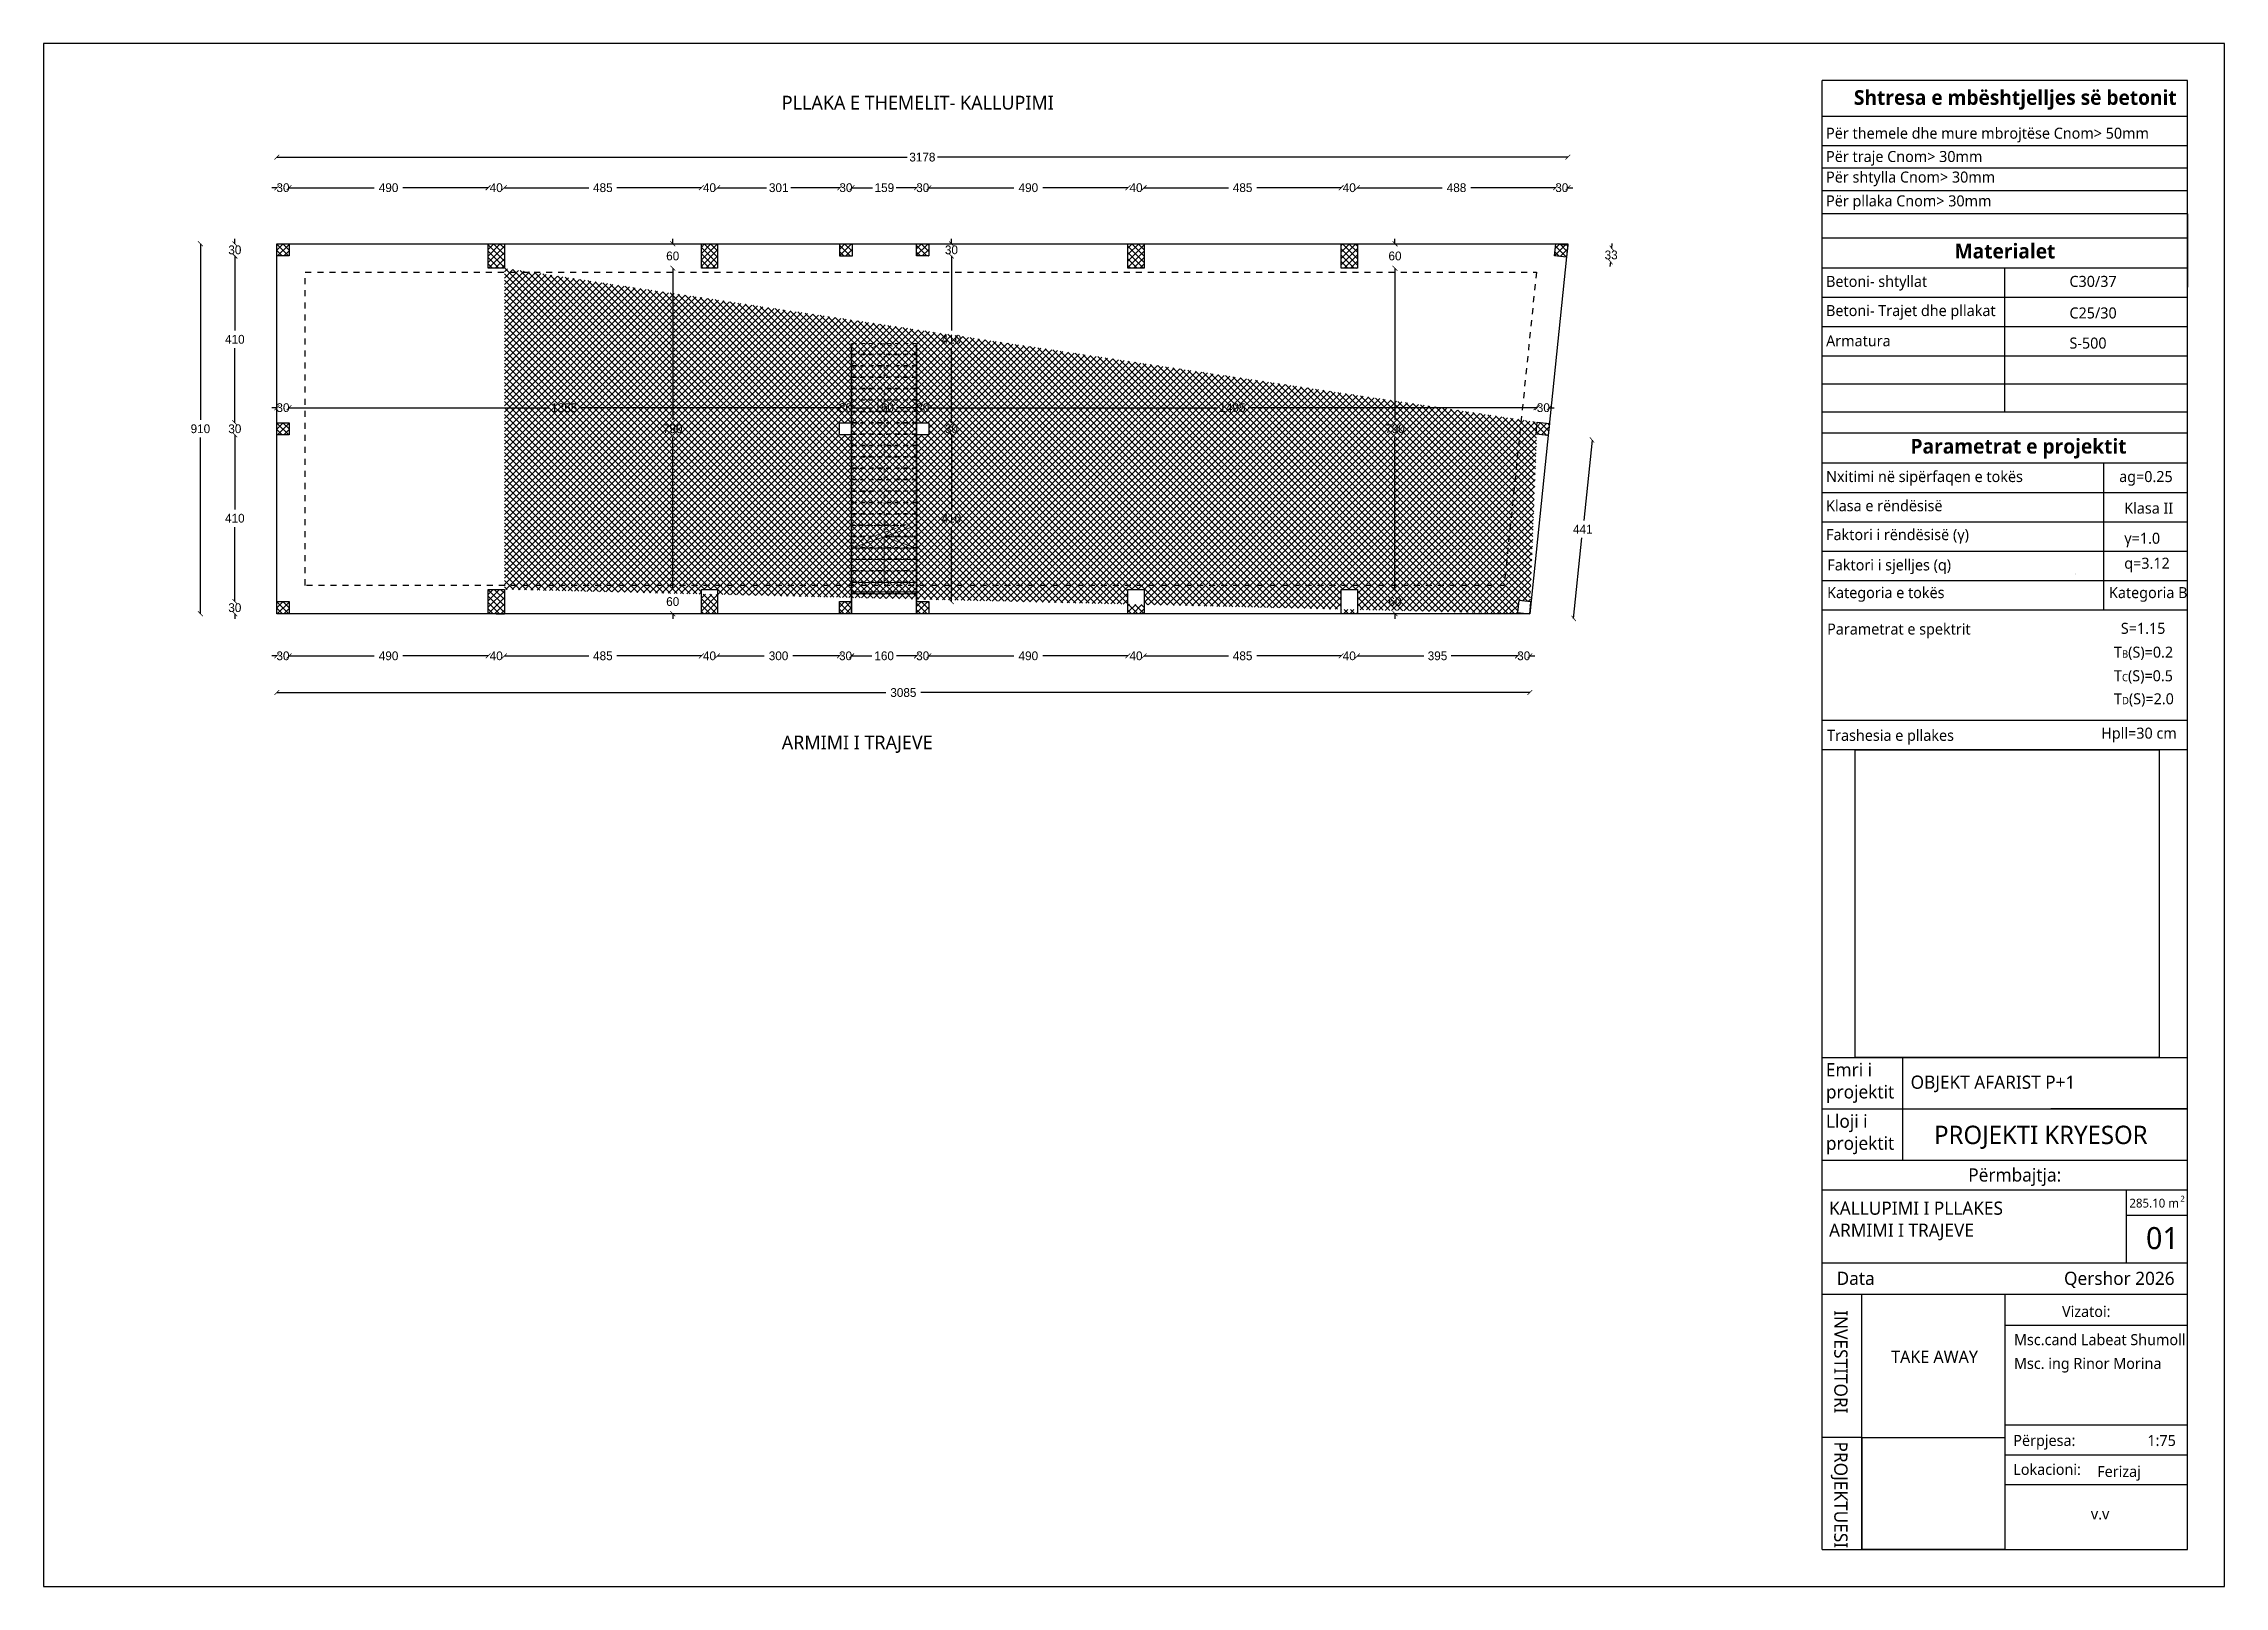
# Model space of a CAD drawing. Header units: inches. Extents: x 171124 to 193745, y -5869 to -1712.
# Drawn here: x 171124 to 176492, y -5869 to -2073 of the extents above; entities that cross this region are included whole.
import ezdxf

# ---------------------------------------------------------------- set-up
doc = ezdxf.new("R2010")
doc.units = ezdxf.units.IN
doc.header["$LTSCALE"] = 0.1
doc.linetypes.add('Dashed', pattern=[296.333333, 148.166667, -148.166667])
doc.linetypes.add('Dashed Small', pattern=[211.666667, 105.833333, -105.833333])
doc.layers.add('New_Structural - Bearing_Pen_No__22', color=8, linetype='Continuous', lineweight=35)
doc.layers.add('New_Structural - Stair & Railing_Pen_No__1', color=7, linetype='Continuous', lineweight=13)
doc.styles.get("Standard").update_dxf_attribs({"font": 'cdm_nc.shx'})
doc.styles.add('Stili i preferuar', font='@Microsoft JhengHei Light.ttf')
doc.dimstyles.get("Standard").update_dxf_attribs({"dimscale": 120, "dimtxt": 0.18, "dimasz": 0.1, "dimexe": 0.18, "dimexo": 0.0625, "dimgap": 0.09, "dimtad": 0, "dimtih": 1, "dimtoh": 1, "dimdec": 0, "dimzin": 0, "dimdsep": 46, "dimtxsty": 'Standard', "dimblk": 'ARCHTICK', "dimcen": 0.09, "dimse1": 1, "dimse2": 1, "dimadec": 0, "dimazin": 0, "dimtfac": 1, "dimtdec": 0, "dimtix": 1, "dimtofl": 0, "dimtmove": 0, "dimatfit": 3, "dimfxl": 1, "dimtolj": 1, "dimtzin": 0, "dimarcsym": 0})
picture_1 = doc.add_image_def('image1.png', size_in_pixel=(883, 893))
picture_2 = doc.add_image_def('image2.png', size_in_pixel=(658, 516))

msp = doc.modelspace()

# ---------------------------------------------------------------- texts
at = {"style": 'Stili i preferuar'}
for s, insert, char_height, width, attachment_point in [('PLLAKA E THEMELIT- KALLUPIMI', (172940.9, -2201.1), 33.893, 1752.034, 1), ('{\\f@Microsoft JhengHei Light|b1|i0|c136|p34;Shtresa e mbështjelljes së betonit}', (175580.4, -2187.3), 36.153, 1401.627, 1), ('Për themele dhe mure mbrojtëse Cnom> 50mm', (175511.9, -2279.7), 27.114, 1401.627, 1), ('{\\f@Microsoft JhengHei Light|b0|i0|c136|p34;Për traje Cnom> }30{\\f@Microsoft JhengHei Light|b0|i0|c136|p34;mm}', (175511.9, -2337), 27.1144, 1401.627, 1), ('{\\f@Microsoft JhengHei Light|b0|i0|c136|p34;Për }shtylla{\\f@Microsoft JhengHei Light|b0|i0|c136|p34; Cnom> 30mm}', (175511.9, -2387.6), 27.1144, 1401.627, 1), ('{\\f@Microsoft JhengHei Light|b0|i0|c136|p34;Për }pllaka{\\f@Microsoft JhengHei Light|b0|i0|c136|p34; Cnom> 30mm}', (175511.9, -2446.2), 27.1144, 1401.627, 1), ('{\\f@Microsoft JhengHei Light|b1|i0|c136|p34;Materialet}', (175828.3, -2565.3), 36.153, 1401.627, 1), ('Betoni- shtyllat', (175511.9, -2644.3), 27.114, 1401.627, 1), ('C30/37', (176111, -2644.3), 27.11, 1401.627, 1), ('{\\f@Microsoft JhengHei Light|b0|i0|c136|p34;Betoni- }Trajet dhe pllakat', (175511.9, -2716.1), 27.114, 1401.627, 1), ('{\\f@Microsoft JhengHei Light|b0|i0|c136|p34;C}25{\\f@Microsoft JhengHei Light|b0|i0|c136|p34;/}30', (176111, -2722), 27.114, 1401.627, 1), ('Armatura', (175511.9, -2790.5), 27.11, 1401.627, 1), ('S-500', (176111, -2796.1), 27.11, 1401.627, 1), ('{\\f@Microsoft JhengHei Light|b1|i0|c136|p34;Parametrat e projektit}', (175719.7, -3045.5), 36.153, 1401.627, 1), ('Nxitimi në sipërfaqen e tokës', (175511.9, -3124.5), 27.114, 1401.627, 1), ('ag=0.25', (176233.4, -3124.5), 27.11, 1401.627, 1), ('Klasa e rëndësisë', (175511.9, -3196.3), 27.114, 1401.627, 1), ('Klasa II', (176245.9, -3202.2), 27.11, 1401.627, 1), ('{\\f@Microsoft JhengHei Light|b0|i0|c136|p34;Faktori i rëndësisë (γ)}', (175511.9, -3267.4), 27.114, 1401.627, 1), ('{\\f@Microsoft JhengHei Light|b0|i0|c136|p34;γ}={\\f@Microsoft JhengHei Light|b0|i0|c136|p34;1.0}', (176245.9, -3276.3), 27.114, 1401.627, 1), ('{\\f@Microsoft JhengHei Light|b0|i0|c136|p34;Faktori i sjelljes (}q{\\f@Microsoft JhengHei Light|b0|i0|c136|p34;)}', (175515, -3342), 27.1144, 1401.627, 1), ('{\\f@Microsoft JhengHei Light|b0|i0|c136|p34;q=3.}12', (176245.9, -3337.8), 27.114, 1401.627, 1), ('{\\f@Microsoft JhengHei Light|b0|i0|c136|p34;Kategoria }e tokës', (175514.4, -3410.1), 27.114, 1401.627, 1), ('{\\f@Microsoft JhengHei Light|b0|i0|c136|p34;Kategoria }B', (176208.4, -3410.1), 27.114, 1401.627, 1), ('Parametrat e spektrit', (175514.4, -3499.7), 27.114, 1401.627, 1), ('S{\\f@Microsoft JhengHei Light|b0|i0|c136|p34;=}1.15', (176237.5, -3498), 27.114, 1401.627, 1), ('{\\f@Microsoft JhengHei Light|b0|i0|c136|p34;T\\H0.6667x;B}(S){\\f@Microsoft JhengHei Light|b0|i0|c136|p34;\\H1x;=\\f@Microsoft JhengHei Light|b0|i0|c0|p34;0.2}', (176220.6, -3556.6), 27.1144, 1401.627, 1), ('{\\f@Microsoft JhengHei Light|b0|i0|c136|p34;T\\f@Microsoft JhengHei Light|b0|i0|c0|p34;\\H0.6667x;C\\f@Microsoft JhengHei Light|b0|i0|c136|p34;\\H1.5x;(S)=0.}5', (176220.6, -3614.7), 27.1144, 1401.627, 1), ('{\\f@Microsoft JhengHei Light|b0|i0|c136|p34;T\\f@Microsoft JhengHei Light|b0|i0|c0|p34;\\H0.6667x;D\\f@Microsoft JhengHei Light|b0|i0|c136|p34;\\H1.5x;(S)=}2.0', (176220.6, -3671.4), 27.1144, 1401.627, 1), ('{\\f@Microsoft JhengHei Light|b0|i0|c136|p34;Hpll=}30{\\f@Microsoft JhengHei Light|b0|i0|c136|p34; cm}', (176189.2, -3755.9), 27.114, 1401.627, 1), ('ARMIMI I TRAJEVE', (172940.9, -3775.4), 33.893, 1752.034, 1), ('Trashesia e pllakes', (175514.4, -3761.3), 27.114, 1401.627, 1), ('Emri i\\Pprojektit', (175511.5, -4581.5), 32.54, 1401.627, 1), ('Lloji{\\f@Microsoft JhengHei Light|b0|i0|c136|p34; i\\Pprojektit}', (175511.5, -4707.9), 32.537, 1401.627, 1), ('Përmbajtja:', (175861.9, -4840.3), 32.537, 1401.627, 1), ('KALLUPIMI I PLLAKES^JARMIMI I TRAJEVE', (175519.2, -4922), 32.537, 1401.627, 1), ('285.10{\\f@Microsoft JhengHei Light|b0|i0|c136|p34; m}', (176258.5, -4915), 21.692, 1401.627, 1), ('2', (176384.2, -4907.8), 14.5, 1401.627, 1), ('01', (176299.5, -4984.9), 54.23, 1401.627, 1), ('{\\f@Microsoft JhengHei Light|b0|i0|c136|p34;Data}', (175537.8, -5094.7), 32.537, 1401.627, 1), ('Qershor{\\f@Microsoft JhengHei Light|b0|i0|c136|p34; 2026}', (176097.7, -5094.7), 32.537, 1401.627, 1), ('Vizatoi:', (176092.7, -5178.9), 27.11, 1401.627, 1), ('Msc.cand{\\f@Microsoft JhengHei Light|b0|i0|c136|p34; Labeat Shumolli}', (175974.4, -5248.3), 27.114, 1121.302, 1), ('TAKE AWAY', (175778.9, -5288.8), 30.37, 1255.858, 2), ('{\\f@Microsoft JhengHei Light|b0|i0|c136|p34;Msc}. ing Rinor Morina', (175974.4, -5306.7), 27.114, 1121.302, 1), ('Përpjesa{\\f@Microsoft JhengHei Light|b0|i0|c136|p34;:}', (175972.8, -5496.3), 27.114, 1401.627, 1), ('1:75', (176302.9, -5496.3), 27.11, 1401.627, 1), ('Lokacioni{\\f@Microsoft JhengHei Light|b0|i0|c136|p34;:}', (175972.8, -5567.5), 27.114, 1401.627, 1), ('Ferizaj', (176179.3, -5572.6), 27.11, 1401.627, 1), ('v.v', (176163.8, -5677), 27.11, 1401.627, 1)]:
    msp.add_mtext(s, dxfattribs=dict(at, insert=insert, char_height=char_height, width=width, attachment_point=attachment_point))
at = {"attachment_point": 1, "rotation": 270, "style": 'Stili i preferuar'}
for s, insert, char_height, width in [('fsad', (176126.1, -3377.4), 0.362, 61.739), ('{\\f@Microsoft JhengHei Light|b0|i0|c0|p34;INVESTITORI}', (175564.6, -5189.4), 32.537, 1401.627), ('{\\f@Microsoft JhengHei Light|b0|i0|c0|p34;PROJEKTUESI}', (175564.6, -5512.5), 32.537, 1401.627)]:
    msp.add_mtext(s, dxfattribs=dict(at, insert=insert, char_height=char_height, width=width))
at = {"color": 5, "insert": (175720, -4612), "char_height": 32.5373, "width": 1401.627, "attachment_point": 1, "style": 'Stili i preferuar'}
msp.add_mtext('{\\f@Microsoft JhengHei Light|b0|i0|c136|p34;OBJEKT AFARIST }P+1{\\f@Microsoft JhengHei Light|b0|i0|c136|p34;   }', dxfattribs=at)
at = {"color": 1, "insert": (175777.9, -4735.4), "char_height": 45.191, "width": 1401.627, "attachment_point": 1, "style": 'Stili i preferuar'}
msp.add_mtext('{\\f@Microsoft JhengHei Light|b0|i0|c136|p34;PROJEKTI KRYESOR}', dxfattribs=at)

# ---------------------------------------------------------------- blocks, each defined once
blk = doc.blocks.new('_ArchTick')
at = {"color": 0, "linetype": 'ByBlock', "const_width": 0.15}
blk.add_lwpolyline([(-0.5, -0.5), (0.5, 0.5)], dxfattribs=at)
blk = doc.blocks.new('*D452')
at = {"color": 0, "lineweight": -2}
for p, q in [((171698, -2427.4), (171686, -2427.4)), ((171728, -2427.4), (171740, -2427.4))]:
    blk.add_line(p, q, dxfattribs=at)
at = {"layer": 'Defpoints', "color": 0}
for p in [(171728, -2427.4), (171698, -2484.7), (171728, -2484.7)]:
    blk.add_point(p, dxfattribs=at)
at = {"color": 0, "lineweight": -2, "xscale": 12, "yscale": 12, "zscale": 12}
blk.add_blockref('_ArchTick', (171698, -2427.4), dxfattribs=at)
at = {"color": 0, "lineweight": -2, "xscale": 12, "yscale": 12, "zscale": 12, "rotation": 180}
blk.add_blockref('_ArchTick', (171728, -2427.4), dxfattribs=at)
at = {"color": 0, "insert": (171713, -2427.4), "char_height": 21.6, "attachment_point": 5}
blk.add_mtext('\\A1;30', dxfattribs=at)
blk = doc.blocks.new('*D453')
at = {"color": 0, "lineweight": -2}
for p, q in [((171728, -2427.4), (171937.6, -2427.4)), ((172218, -2427.4), (172008.4, -2427.4))]:
    blk.add_line(p, q, dxfattribs=at)
at = {"layer": 'Defpoints', "color": 0}
for p in [(172218, -2427.4), (171728, -2484.7), (172218, -2484.8)]:
    blk.add_point(p, dxfattribs=at)
at = {"color": 0, "lineweight": -2, "xscale": 12, "yscale": 12, "zscale": 12, "rotation": 180}
blk.add_blockref('_ArchTick', (171728, -2427.4), dxfattribs=at)
at = {"color": 0, "lineweight": -2, "xscale": 12, "yscale": 12, "zscale": 12}
blk.add_blockref('_ArchTick', (172218, -2427.4), dxfattribs=at)
at = {"color": 0, "insert": (171973, -2427.4), "char_height": 21.6, "attachment_point": 5}
blk.add_mtext('\\A1;490', dxfattribs=at)
blk = doc.blocks.new('*D454')
at = {"color": 0, "lineweight": -2}
for p, q in [((172218, -2427.4), (172206, -2427.4)), ((172258, -2427.4), (172270, -2427.4))]:
    blk.add_line(p, q, dxfattribs=at)
at = {"layer": 'Defpoints', "color": 0}
for p in [(172258, -2427.4), (172218, -2484.8), (172258, -2484.8)]:
    blk.add_point(p, dxfattribs=at)
at = {"color": 0, "lineweight": -2, "xscale": 12, "yscale": 12, "zscale": 12}
blk.add_blockref('_ArchTick', (172218, -2427.4), dxfattribs=at)
at = {"color": 0, "lineweight": -2, "xscale": 12, "yscale": 12, "zscale": 12, "rotation": 180}
blk.add_blockref('_ArchTick', (172258, -2427.4), dxfattribs=at)
at = {"color": 0, "insert": (172238, -2427.4), "char_height": 21.6, "attachment_point": 5}
blk.add_mtext('\\A1;40', dxfattribs=at)
blk = doc.blocks.new('*D455')
at = {"color": 0, "lineweight": -2}
for p, q in [((172258, -2427.4), (172465.7, -2427.4)), ((172743, -2427.4), (172535.3, -2427.4))]:
    blk.add_line(p, q, dxfattribs=at)
at = {"layer": 'Defpoints', "color": 0}
for p in [(172743, -2427.4), (172258, -2484.8), (172743, -2484.7)]:
    blk.add_point(p, dxfattribs=at)
at = {"color": 0, "lineweight": -2, "xscale": 12, "yscale": 12, "zscale": 12, "rotation": 180}
blk.add_blockref('_ArchTick', (172258, -2427.4), dxfattribs=at)
at = {"color": 0, "lineweight": -2, "xscale": 12, "yscale": 12, "zscale": 12}
blk.add_blockref('_ArchTick', (172743, -2427.4), dxfattribs=at)
at = {"color": 0, "insert": (172500.5, -2427.4), "char_height": 21.6, "attachment_point": 5}
blk.add_mtext('\\A1;485', dxfattribs=at)
blk = doc.blocks.new('*D456')
at = {"color": 0, "lineweight": -2}
for p, q in [((172743, -2427.4), (172731, -2427.4)), ((172783, -2427.4), (172795, -2427.4))]:
    blk.add_line(p, q, dxfattribs=at)
at = {"layer": 'Defpoints', "color": 0}
for p in [(172783, -2427.4), (172743, -2484.7), (172783, -2484.7)]:
    blk.add_point(p, dxfattribs=at)
at = {"color": 0, "lineweight": -2, "xscale": 12, "yscale": 12, "zscale": 12}
blk.add_blockref('_ArchTick', (172743, -2427.4), dxfattribs=at)
at = {"color": 0, "lineweight": -2, "xscale": 12, "yscale": 12, "zscale": 12, "rotation": 180}
blk.add_blockref('_ArchTick', (172783, -2427.4), dxfattribs=at)
at = {"color": 0, "insert": (172763, -2427.4), "char_height": 21.6, "attachment_point": 5}
blk.add_mtext('\\A1;40', dxfattribs=at)
blk = doc.blocks.new('*D457')
at = {"color": 0, "lineweight": -2}
for p, q in [((172783, -2427.4), (172903.4, -2427.4)), ((173083.9, -2427.4), (172963.5, -2427.4))]:
    blk.add_line(p, q, dxfattribs=at)
at = {"layer": 'Defpoints', "color": 0}
for p in [(173083.9, -2427.4), (172783, -2484.7), (173083.9, -2484.8)]:
    blk.add_point(p, dxfattribs=at)
at = {"color": 0, "lineweight": -2, "xscale": 12, "yscale": 12, "zscale": 12, "rotation": 180}
blk.add_blockref('_ArchTick', (172783, -2427.4), dxfattribs=at)
at = {"color": 0, "lineweight": -2, "xscale": 12, "yscale": 12, "zscale": 12}
blk.add_blockref('_ArchTick', (173083.9, -2427.4), dxfattribs=at)
at = {"color": 0, "insert": (172933.5, -2427.4), "char_height": 21.6, "attachment_point": 5}
blk.add_mtext('\\A1;301', dxfattribs=at)
blk = doc.blocks.new('*D458')
at = {"color": 0, "lineweight": -2}
for p, q in [((173083.9, -2427.4), (173071.9, -2427.4)), ((173113.9, -2427.4), (173125.9, -2427.4))]:
    blk.add_line(p, q, dxfattribs=at)
at = {"layer": 'Defpoints', "color": 0}
for p in [(173113.9, -2427.4), (173083.9, -2484.8), (173113.9, -2484.8)]:
    blk.add_point(p, dxfattribs=at)
at = {"color": 0, "lineweight": -2, "xscale": 12, "yscale": 12, "zscale": 12}
blk.add_blockref('_ArchTick', (173083.9, -2427.4), dxfattribs=at)
at = {"color": 0, "lineweight": -2, "xscale": 12, "yscale": 12, "zscale": 12, "rotation": 180}
blk.add_blockref('_ArchTick', (173113.9, -2427.4), dxfattribs=at)
at = {"color": 0, "insert": (173098.9, -2427.4), "char_height": 21.6, "attachment_point": 5}
blk.add_mtext('\\A1;30', dxfattribs=at)
blk = doc.blocks.new('*D459')
at = {"color": 0, "lineweight": -2}
for p, q in [((173113.9, -2427.4), (173164.1, -2427.4)), ((173273, -2427.4), (173222.8, -2427.4))]:
    blk.add_line(p, q, dxfattribs=at)
at = {"layer": 'Defpoints', "color": 0}
for p in [(173273, -2427.4), (173113.9, -2484.8), (173273, -2484.7)]:
    blk.add_point(p, dxfattribs=at)
at = {"color": 0, "lineweight": -2, "xscale": 12, "yscale": 12, "zscale": 12, "rotation": 180}
blk.add_blockref('_ArchTick', (173113.9, -2427.4), dxfattribs=at)
at = {"color": 0, "lineweight": -2, "xscale": 12, "yscale": 12, "zscale": 12}
blk.add_blockref('_ArchTick', (173273, -2427.4), dxfattribs=at)
at = {"color": 0, "insert": (173193.5, -2427.4), "char_height": 21.6, "attachment_point": 5}
blk.add_mtext('\\A1;159', dxfattribs=at)
blk = doc.blocks.new('*D460')
at = {"color": 0, "lineweight": -2}
for p, q in [((173273, -2427.4), (173261, -2427.4)), ((173303, -2427.4), (173315, -2427.4))]:
    blk.add_line(p, q, dxfattribs=at)
at = {"layer": 'Defpoints', "color": 0}
for p in [(173303, -2427.4), (173273, -2484.7), (173303, -2484.7)]:
    blk.add_point(p, dxfattribs=at)
at = {"color": 0, "lineweight": -2, "xscale": 12, "yscale": 12, "zscale": 12}
blk.add_blockref('_ArchTick', (173273, -2427.4), dxfattribs=at)
at = {"color": 0, "lineweight": -2, "xscale": 12, "yscale": 12, "zscale": 12, "rotation": 180}
blk.add_blockref('_ArchTick', (173303, -2427.4), dxfattribs=at)
at = {"color": 0, "insert": (173288, -2427.4), "char_height": 21.6, "attachment_point": 5}
blk.add_mtext('\\A1;30', dxfattribs=at)
blk = doc.blocks.new('*D461')
at = {"color": 0, "lineweight": -2}
for p, q in [((173303, -2427.4), (173512.6, -2427.4)), ((173793, -2427.4), (173583.4, -2427.4))]:
    blk.add_line(p, q, dxfattribs=at)
at = {"layer": 'Defpoints', "color": 0}
for p in [(173793, -2427.4), (173303, -2484.7), (173793, -2484.7)]:
    blk.add_point(p, dxfattribs=at)
at = {"color": 0, "lineweight": -2, "xscale": 12, "yscale": 12, "zscale": 12, "rotation": 180}
blk.add_blockref('_ArchTick', (173303, -2427.4), dxfattribs=at)
at = {"color": 0, "lineweight": -2, "xscale": 12, "yscale": 12, "zscale": 12}
blk.add_blockref('_ArchTick', (173793, -2427.4), dxfattribs=at)
at = {"color": 0, "insert": (173548, -2427.4), "char_height": 21.6, "attachment_point": 5}
blk.add_mtext('\\A1;490', dxfattribs=at)
blk = doc.blocks.new('*D462')
at = {"color": 0, "lineweight": -2}
for p, q in [((173793, -2427.4), (173781, -2427.4)), ((173833, -2427.4), (173845, -2427.4))]:
    blk.add_line(p, q, dxfattribs=at)
at = {"layer": 'Defpoints', "color": 0}
for p in [(173833, -2427.4), (173793, -2484.7), (173833, -2484.7)]:
    blk.add_point(p, dxfattribs=at)
at = {"color": 0, "lineweight": -2, "xscale": 12, "yscale": 12, "zscale": 12}
blk.add_blockref('_ArchTick', (173793, -2427.4), dxfattribs=at)
at = {"color": 0, "lineweight": -2, "xscale": 12, "yscale": 12, "zscale": 12, "rotation": 180}
blk.add_blockref('_ArchTick', (173833, -2427.4), dxfattribs=at)
at = {"color": 0, "insert": (173813, -2427.4), "char_height": 21.6, "attachment_point": 5}
blk.add_mtext('\\A1;40', dxfattribs=at)
blk = doc.blocks.new('*D463')
at = {"color": 0, "lineweight": -2}
for p, q in [((173833, -2427.4), (174040.7, -2427.4)), ((174318, -2427.4), (174110.3, -2427.4))]:
    blk.add_line(p, q, dxfattribs=at)
at = {"layer": 'Defpoints', "color": 0}
for p in [(174318, -2427.4), (173833, -2484.7), (174318, -2484.7)]:
    blk.add_point(p, dxfattribs=at)
at = {"color": 0, "lineweight": -2, "xscale": 12, "yscale": 12, "zscale": 12, "rotation": 180}
blk.add_blockref('_ArchTick', (173833, -2427.4), dxfattribs=at)
at = {"color": 0, "lineweight": -2, "xscale": 12, "yscale": 12, "zscale": 12}
blk.add_blockref('_ArchTick', (174318, -2427.4), dxfattribs=at)
at = {"color": 0, "insert": (174075.5, -2427.4), "char_height": 21.6, "attachment_point": 5}
blk.add_mtext('\\A1;485', dxfattribs=at)
blk = doc.blocks.new('*D464')
at = {"color": 0, "lineweight": -2}
for p, q in [((174318, -2427.4), (174306, -2427.4)), ((174358, -2427.4), (174370, -2427.4))]:
    blk.add_line(p, q, dxfattribs=at)
at = {"layer": 'Defpoints', "color": 0}
for p in [(174358, -2427.4), (174318, -2484.7), (174358, -2484.7)]:
    blk.add_point(p, dxfattribs=at)
at = {"color": 0, "lineweight": -2, "xscale": 12, "yscale": 12, "zscale": 12}
blk.add_blockref('_ArchTick', (174318, -2427.4), dxfattribs=at)
at = {"color": 0, "lineweight": -2, "xscale": 12, "yscale": 12, "zscale": 12, "rotation": 180}
blk.add_blockref('_ArchTick', (174358, -2427.4), dxfattribs=at)
at = {"color": 0, "insert": (174338, -2427.4), "char_height": 21.6, "attachment_point": 5}
blk.add_mtext('\\A1;40', dxfattribs=at)
blk = doc.blocks.new('*D465')
at = {"color": 0, "lineweight": -2}
for p, q in [((174358, -2427.4), (174567.1, -2427.4)), ((174846.3, -2427.4), (174637.1, -2427.4))]:
    blk.add_line(p, q, dxfattribs=at)
at = {"layer": 'Defpoints', "color": 0}
for p in [(174846.3, -2427.4), (174358, -2484.7), (174846.3, -2484.8)]:
    blk.add_point(p, dxfattribs=at)
at = {"color": 0, "lineweight": -2, "xscale": 12, "yscale": 12, "zscale": 12, "rotation": 180}
blk.add_blockref('_ArchTick', (174358, -2427.4), dxfattribs=at)
at = {"color": 0, "lineweight": -2, "xscale": 12, "yscale": 12, "zscale": 12}
blk.add_blockref('_ArchTick', (174846.3, -2427.4), dxfattribs=at)
at = {"color": 0, "insert": (174602.1, -2427.4), "char_height": 21.6, "attachment_point": 5}
blk.add_mtext('\\A1;488', dxfattribs=at)
blk = doc.blocks.new('*D466')
at = {"color": 0, "lineweight": -2}
for p, q in [((174846.3, -2427.4), (174834.3, -2427.4)), ((174876.3, -2427.4), (174888.3, -2427.4))]:
    blk.add_line(p, q, dxfattribs=at)
at = {"layer": 'Defpoints', "color": 0}
for p in [(174876.3, -2427.4), (174846.3, -2484.8), (174876.3, -2484.7)]:
    blk.add_point(p, dxfattribs=at)
at = {"color": 0, "lineweight": -2, "xscale": 12, "yscale": 12, "zscale": 12}
blk.add_blockref('_ArchTick', (174846.3, -2427.4), dxfattribs=at)
at = {"color": 0, "lineweight": -2, "xscale": 12, "yscale": 12, "zscale": 12, "rotation": 180}
blk.add_blockref('_ArchTick', (174876.3, -2427.4), dxfattribs=at)
at = {"color": 0, "insert": (174861.3, -2427.4), "char_height": 21.6, "attachment_point": 5}
blk.add_mtext('\\A1;30', dxfattribs=at)
blk = doc.blocks.new('*D467')
at = {"color": 0, "lineweight": -2}
for p, q in [((171698, -2352.2), (173250, -2352.2)), ((174876.3, -2352.2), (173324.3, -2352.2))]:
    blk.add_line(p, q, dxfattribs=at)
at = {"layer": 'Defpoints', "color": 0}
for p in [(171698, -2352.2), (171698, -2484.7), (174876.3, -2484.7)]:
    blk.add_point(p, dxfattribs=at)
at = {"color": 0, "lineweight": -2, "xscale": 12, "yscale": 12, "zscale": 12, "rotation": 180}
blk.add_blockref('_ArchTick', (171698, -2352.2), dxfattribs=at)
at = {"color": 0, "lineweight": -2, "xscale": 12, "yscale": 12, "zscale": 12}
blk.add_blockref('_ArchTick', (174876.3, -2352.2), dxfattribs=at)
at = {"color": 0, "insert": (173287.1, -2352.2), "char_height": 21.6, "attachment_point": 5}
blk.add_mtext('\\A1;3178', dxfattribs=at)
blk = doc.blocks.new('*D468')
at = {"color": 0, "lineweight": -2}
for p, q in [((171594.5, -3445.8), (171594.5, -3433.8)), ((171594.5, -3475.8), (171594.5, -3487.8))]:
    blk.add_line(p, q, dxfattribs=at)
at = {"layer": 'Defpoints', "color": 0}
for p in [(171594.5, -3445.8), (171698, -3445.8), (171698, -3475.8)]:
    blk.add_point(p, dxfattribs=at)
at = {"color": 0, "lineweight": -2, "xscale": 12, "yscale": 12, "zscale": 12}
for p, rotation in [((171594.5, -3445.8), 270), ((171594.5, -3475.8), 90)]:
    blk.add_blockref('_ArchTick', p, dxfattribs=dict(at, rotation=rotation))
at = {"color": 0, "insert": (171594.5, -3460.8), "char_height": 21.6, "attachment_point": 5}
blk.add_mtext('\\A1;30', dxfattribs=at)
blk = doc.blocks.new('*D469')
at = {"color": 0, "lineweight": -2}
for p, q in [((171594.5, -3035.6), (171594.5, -3218.9)), ((171594.5, -3445.8), (171594.5, -3262.5))]:
    blk.add_line(p, q, dxfattribs=at)
at = {"layer": 'Defpoints', "color": 0}
for p in [(171698, -3035.6), (171594.5, -3445.8), (171698, -3445.8)]:
    blk.add_point(p, dxfattribs=at)
at = {"color": 0, "lineweight": -2, "xscale": 12, "yscale": 12, "zscale": 12}
for p, rotation in [((171594.5, -3035.6), 90), ((171594.5, -3445.8), 270)]:
    blk.add_blockref('_ArchTick', p, dxfattribs=dict(at, rotation=rotation))
at = {"color": 0, "insert": (171594.5, -3240.7), "char_height": 21.6, "attachment_point": 5}
blk.add_mtext('\\A1;410', dxfattribs=at)
blk = doc.blocks.new('*D470')
at = {"color": 0, "lineweight": -2}
for p, q in [((171594.5, -3005.6), (171594.5, -2993.6)), ((171594.5, -3035.6), (171594.5, -3047.6))]:
    blk.add_line(p, q, dxfattribs=at)
at = {"layer": 'Defpoints', "color": 0}
for p in [(171594.5, -3005.6), (171698, -3005.6), (171698, -3035.6)]:
    blk.add_point(p, dxfattribs=at)
at = {"color": 0, "lineweight": -2, "xscale": 12, "yscale": 12, "zscale": 12}
for p, rotation in [((171594.5, -3005.6), 270), ((171594.5, -3035.6), 90)]:
    blk.add_blockref('_ArchTick', p, dxfattribs=dict(at, rotation=rotation))
at = {"color": 0, "insert": (171594.5, -3020.6), "char_height": 21.6, "attachment_point": 5}
blk.add_mtext('\\A1;30', dxfattribs=at)
blk = doc.blocks.new('*D471')
at = {"color": 0, "lineweight": -2}
for p, q in [((171594.5, -2595.4), (171594.5, -2778.7)), ((171594.5, -3005.6), (171594.5, -2822.4))]:
    blk.add_line(p, q, dxfattribs=at)
at = {"layer": 'Defpoints', "color": 0}
for p in [(171698, -2595.4), (171594.5, -3005.6), (171698, -3005.6)]:
    blk.add_point(p, dxfattribs=at)
at = {"color": 0, "lineweight": -2, "xscale": 12, "yscale": 12, "zscale": 12}
for p, rotation in [((171594.5, -2595.4), 90), ((171594.5, -3005.6), 270)]:
    blk.add_blockref('_ArchTick', p, dxfattribs=dict(at, rotation=rotation))
at = {"color": 0, "insert": (171594.5, -2800.5), "char_height": 21.6, "attachment_point": 5}
blk.add_mtext('\\A1;410', dxfattribs=at)
blk = doc.blocks.new('*D472')
at = {"color": 0, "lineweight": -2}
for p, q in [((171594.5, -2565.4), (171594.5, -2553.4)), ((171594.5, -2595.4), (171594.5, -2607.4))]:
    blk.add_line(p, q, dxfattribs=at)
at = {"layer": 'Defpoints', "color": 0}
for p in [(171594.5, -2565.4), (171698, -2565.4), (171698, -2595.4)]:
    blk.add_point(p, dxfattribs=at)
at = {"color": 0, "lineweight": -2, "xscale": 12, "yscale": 12, "zscale": 12}
for p, rotation in [((171594.5, -2565.4), 270), ((171594.5, -2595.4), 90)]:
    blk.add_blockref('_ArchTick', p, dxfattribs=dict(at, rotation=rotation))
at = {"color": 0, "insert": (171594.5, -2580.4), "char_height": 21.6, "attachment_point": 5}
blk.add_mtext('\\A1;30', dxfattribs=at)
blk = doc.blocks.new('*D473')
at = {"color": 0, "lineweight": -2}
for p, q in [((171509.7, -2565.4), (171509.7, -2998.8)), ((171509.7, -3475.8), (171509.7, -3042.4))]:
    blk.add_line(p, q, dxfattribs=at)
at = {"layer": 'Defpoints', "color": 0}
for p in [(171698, -2565.4), (171509.7, -3475.8), (171698, -3475.8)]:
    blk.add_point(p, dxfattribs=at)
at = {"color": 0, "lineweight": -2, "xscale": 12, "yscale": 12, "zscale": 12}
for p, rotation in [((171509.7, -2565.4), 90), ((171509.7, -3475.8), 270)]:
    blk.add_blockref('_ArchTick', p, dxfattribs=dict(at, rotation=rotation))
at = {"color": 0, "insert": (171509.7, -3020.6), "char_height": 21.6, "attachment_point": 5}
blk.add_mtext('\\A1;910', dxfattribs=at)
blk = doc.blocks.new('*D474')
at = {"color": 0, "lineweight": -2}
for p, q in [((171698, -3579.3), (171686, -3579.3)), ((171728, -3579.3), (171740, -3579.3))]:
    blk.add_line(p, q, dxfattribs=at)
at = {"layer": 'Defpoints', "color": 0}
for p in [(171698, -3475.8), (171728, -3475.8), (171728, -3579.3)]:
    blk.add_point(p, dxfattribs=at)
at = {"color": 0, "lineweight": -2, "xscale": 12, "yscale": 12, "zscale": 12}
blk.add_blockref('_ArchTick', (171698, -3579.3), dxfattribs=at)
at = {"color": 0, "lineweight": -2, "xscale": 12, "yscale": 12, "zscale": 12, "rotation": 180}
blk.add_blockref('_ArchTick', (171728, -3579.3), dxfattribs=at)
at = {"color": 0, "insert": (171713, -3579.3), "char_height": 21.6, "attachment_point": 5}
blk.add_mtext('\\A1;30', dxfattribs=at)
blk = doc.blocks.new('*D475')
at = {"color": 0, "lineweight": -2}
for p, q in [((171728, -3579.3), (171937.6, -3579.3)), ((172218, -3579.3), (172008.4, -3579.3))]:
    blk.add_line(p, q, dxfattribs=at)
at = {"layer": 'Defpoints', "color": 0}
for p in [(171728, -3475.8), (172218, -3475.8), (172218, -3579.3)]:
    blk.add_point(p, dxfattribs=at)
at = {"color": 0, "lineweight": -2, "xscale": 12, "yscale": 12, "zscale": 12, "rotation": 180}
blk.add_blockref('_ArchTick', (171728, -3579.3), dxfattribs=at)
at = {"color": 0, "lineweight": -2, "xscale": 12, "yscale": 12, "zscale": 12}
blk.add_blockref('_ArchTick', (172218, -3579.3), dxfattribs=at)
at = {"color": 0, "insert": (171973, -3579.3), "char_height": 21.6, "attachment_point": 5}
blk.add_mtext('\\A1;490', dxfattribs=at)
blk = doc.blocks.new('*D476')
at = {"color": 0, "lineweight": -2}
for p, q in [((172218, -3579.3), (172206, -3579.3)), ((172258, -3579.3), (172270, -3579.3))]:
    blk.add_line(p, q, dxfattribs=at)
at = {"layer": 'Defpoints', "color": 0}
for p in [(172218, -3475.8), (172258, -3475.8), (172258, -3579.3)]:
    blk.add_point(p, dxfattribs=at)
at = {"color": 0, "lineweight": -2, "xscale": 12, "yscale": 12, "zscale": 12}
blk.add_blockref('_ArchTick', (172218, -3579.3), dxfattribs=at)
at = {"color": 0, "lineweight": -2, "xscale": 12, "yscale": 12, "zscale": 12, "rotation": 180}
blk.add_blockref('_ArchTick', (172258, -3579.3), dxfattribs=at)
at = {"color": 0, "insert": (172238, -3579.3), "char_height": 21.6, "attachment_point": 5}
blk.add_mtext('\\A1;40', dxfattribs=at)
blk = doc.blocks.new('*D477')
at = {"color": 0, "lineweight": -2}
for p, q in [((172258, -3579.3), (172465.7, -3579.3)), ((172743, -3579.3), (172535.3, -3579.3))]:
    blk.add_line(p, q, dxfattribs=at)
at = {"layer": 'Defpoints', "color": 0}
for p in [(172258, -3475.8), (172743, -3475.8), (172743, -3579.3)]:
    blk.add_point(p, dxfattribs=at)
at = {"color": 0, "lineweight": -2, "xscale": 12, "yscale": 12, "zscale": 12, "rotation": 180}
blk.add_blockref('_ArchTick', (172258, -3579.3), dxfattribs=at)
at = {"color": 0, "lineweight": -2, "xscale": 12, "yscale": 12, "zscale": 12}
blk.add_blockref('_ArchTick', (172743, -3579.3), dxfattribs=at)
at = {"color": 0, "insert": (172500.5, -3579.3), "char_height": 21.6, "attachment_point": 5}
blk.add_mtext('\\A1;485', dxfattribs=at)
blk = doc.blocks.new('*D478')
at = {"color": 0, "lineweight": -2}
for p, q in [((172743, -3579.3), (172731, -3579.3)), ((172783, -3579.3), (172795, -3579.3))]:
    blk.add_line(p, q, dxfattribs=at)
at = {"layer": 'Defpoints', "color": 0}
for p in [(172743, -3475.8), (172783, -3475.8), (172783, -3579.3)]:
    blk.add_point(p, dxfattribs=at)
at = {"color": 0, "lineweight": -2, "xscale": 12, "yscale": 12, "zscale": 12}
blk.add_blockref('_ArchTick', (172743, -3579.3), dxfattribs=at)
at = {"color": 0, "lineweight": -2, "xscale": 12, "yscale": 12, "zscale": 12, "rotation": 180}
blk.add_blockref('_ArchTick', (172783, -3579.3), dxfattribs=at)
at = {"color": 0, "insert": (172763, -3579.3), "char_height": 21.6, "attachment_point": 5}
blk.add_mtext('\\A1;40', dxfattribs=at)
blk = doc.blocks.new('*D479')
at = {"color": 0, "lineweight": -2}
for p, q in [((172783, -3579.3), (172897.8, -3579.3)), ((173083, -3579.3), (172968.2, -3579.3))]:
    blk.add_line(p, q, dxfattribs=at)
at = {"layer": 'Defpoints', "color": 0}
for p in [(172783, -3475.8), (173083, -3475.8), (173083, -3579.3)]:
    blk.add_point(p, dxfattribs=at)
at = {"color": 0, "lineweight": -2, "xscale": 12, "yscale": 12, "zscale": 12, "rotation": 180}
blk.add_blockref('_ArchTick', (172783, -3579.3), dxfattribs=at)
at = {"color": 0, "lineweight": -2, "xscale": 12, "yscale": 12, "zscale": 12}
blk.add_blockref('_ArchTick', (173083, -3579.3), dxfattribs=at)
at = {"color": 0, "insert": (172933, -3579.3), "char_height": 21.6, "attachment_point": 5}
blk.add_mtext('\\A1;300', dxfattribs=at)
blk = doc.blocks.new('*D480')
at = {"color": 0, "lineweight": -2}
for p, q in [((173083, -3579.3), (173071, -3579.3)), ((173113, -3579.3), (173125, -3579.3))]:
    blk.add_line(p, q, dxfattribs=at)
at = {"layer": 'Defpoints', "color": 0}
for p in [(173083, -3475.8), (173113, -3475.8), (173113, -3579.3)]:
    blk.add_point(p, dxfattribs=at)
at = {"color": 0, "lineweight": -2, "xscale": 12, "yscale": 12, "zscale": 12}
blk.add_blockref('_ArchTick', (173083, -3579.3), dxfattribs=at)
at = {"color": 0, "lineweight": -2, "xscale": 12, "yscale": 12, "zscale": 12, "rotation": 180}
blk.add_blockref('_ArchTick', (173113, -3579.3), dxfattribs=at)
at = {"color": 0, "insert": (173098, -3579.3), "char_height": 21.6, "attachment_point": 5}
blk.add_mtext('\\A1;30', dxfattribs=at)
blk = doc.blocks.new('*D481')
at = {"color": 0, "lineweight": -2}
for p, q in [((173113, -3579.3), (173162.7, -3579.3)), ((173273, -3579.3), (173223.2, -3579.3))]:
    blk.add_line(p, q, dxfattribs=at)
at = {"layer": 'Defpoints', "color": 0}
for p in [(173113, -3475.8), (173273, -3475.8), (173273, -3579.3)]:
    blk.add_point(p, dxfattribs=at)
at = {"color": 0, "lineweight": -2, "xscale": 12, "yscale": 12, "zscale": 12, "rotation": 180}
blk.add_blockref('_ArchTick', (173113, -3579.3), dxfattribs=at)
at = {"color": 0, "lineweight": -2, "xscale": 12, "yscale": 12, "zscale": 12}
blk.add_blockref('_ArchTick', (173273, -3579.3), dxfattribs=at)
at = {"color": 0, "insert": (173193, -3579.3), "char_height": 21.6, "attachment_point": 5}
blk.add_mtext('\\A1;160', dxfattribs=at)
blk = doc.blocks.new('*D482')
at = {"color": 0, "lineweight": -2}
for p, q in [((173273, -3579.3), (173261, -3579.3)), ((173303, -3579.3), (173315, -3579.3))]:
    blk.add_line(p, q, dxfattribs=at)
at = {"layer": 'Defpoints', "color": 0}
for p in [(173273, -3475.8), (173303, -3475.8), (173303, -3579.3)]:
    blk.add_point(p, dxfattribs=at)
at = {"color": 0, "lineweight": -2, "xscale": 12, "yscale": 12, "zscale": 12}
blk.add_blockref('_ArchTick', (173273, -3579.3), dxfattribs=at)
at = {"color": 0, "lineweight": -2, "xscale": 12, "yscale": 12, "zscale": 12, "rotation": 180}
blk.add_blockref('_ArchTick', (173303, -3579.3), dxfattribs=at)
at = {"color": 0, "insert": (173288, -3579.3), "char_height": 21.6, "attachment_point": 5}
blk.add_mtext('\\A1;30', dxfattribs=at)
blk = doc.blocks.new('*D483')
at = {"color": 0, "lineweight": -2}
for p, q in [((173303, -3579.3), (173512.6, -3579.3)), ((173793, -3579.3), (173583.4, -3579.3))]:
    blk.add_line(p, q, dxfattribs=at)
at = {"layer": 'Defpoints', "color": 0}
for p in [(173303, -3475.8), (173793, -3475.8), (173793, -3579.3)]:
    blk.add_point(p, dxfattribs=at)
at = {"color": 0, "lineweight": -2, "xscale": 12, "yscale": 12, "zscale": 12, "rotation": 180}
blk.add_blockref('_ArchTick', (173303, -3579.3), dxfattribs=at)
at = {"color": 0, "lineweight": -2, "xscale": 12, "yscale": 12, "zscale": 12}
blk.add_blockref('_ArchTick', (173793, -3579.3), dxfattribs=at)
at = {"color": 0, "insert": (173548, -3579.3), "char_height": 21.6, "attachment_point": 5}
blk.add_mtext('\\A1;490', dxfattribs=at)
blk = doc.blocks.new('*D484')
at = {"color": 0, "lineweight": -2}
for p, q in [((173793, -3579.3), (173781, -3579.3)), ((173833, -3579.3), (173845, -3579.3))]:
    blk.add_line(p, q, dxfattribs=at)
at = {"layer": 'Defpoints', "color": 0}
for p in [(173793, -3475.8), (173833, -3475.8), (173833, -3579.3)]:
    blk.add_point(p, dxfattribs=at)
at = {"color": 0, "lineweight": -2, "xscale": 12, "yscale": 12, "zscale": 12}
blk.add_blockref('_ArchTick', (173793, -3579.3), dxfattribs=at)
at = {"color": 0, "lineweight": -2, "xscale": 12, "yscale": 12, "zscale": 12, "rotation": 180}
blk.add_blockref('_ArchTick', (173833, -3579.3), dxfattribs=at)
at = {"color": 0, "insert": (173813, -3579.3), "char_height": 21.6, "attachment_point": 5}
blk.add_mtext('\\A1;40', dxfattribs=at)
blk = doc.blocks.new('*D485')
at = {"color": 0, "lineweight": -2}
for p, q in [((173833, -3579.3), (174040.7, -3579.3)), ((174318, -3579.3), (174110.3, -3579.3))]:
    blk.add_line(p, q, dxfattribs=at)
at = {"layer": 'Defpoints', "color": 0}
for p in [(173833, -3475.8), (174318, -3475.8), (174318, -3579.3)]:
    blk.add_point(p, dxfattribs=at)
at = {"color": 0, "lineweight": -2, "xscale": 12, "yscale": 12, "zscale": 12, "rotation": 180}
blk.add_blockref('_ArchTick', (173833, -3579.3), dxfattribs=at)
at = {"color": 0, "lineweight": -2, "xscale": 12, "yscale": 12, "zscale": 12}
blk.add_blockref('_ArchTick', (174318, -3579.3), dxfattribs=at)
at = {"color": 0, "insert": (174075.5, -3579.3), "char_height": 21.6, "attachment_point": 5}
blk.add_mtext('\\A1;485', dxfattribs=at)
blk = doc.blocks.new('*D486')
at = {"color": 0, "lineweight": -2}
for p, q in [((174318, -3579.3), (174306, -3579.3)), ((174358, -3579.3), (174370, -3579.3))]:
    blk.add_line(p, q, dxfattribs=at)
at = {"layer": 'Defpoints', "color": 0}
for p in [(174318, -3475.8), (174358, -3475.8), (174358, -3579.3)]:
    blk.add_point(p, dxfattribs=at)
at = {"color": 0, "lineweight": -2, "xscale": 12, "yscale": 12, "zscale": 12}
blk.add_blockref('_ArchTick', (174318, -3579.3), dxfattribs=at)
at = {"color": 0, "lineweight": -2, "xscale": 12, "yscale": 12, "zscale": 12, "rotation": 180}
blk.add_blockref('_ArchTick', (174358, -3579.3), dxfattribs=at)
at = {"color": 0, "insert": (174338, -3579.3), "char_height": 21.6, "attachment_point": 5}
blk.add_mtext('\\A1;40', dxfattribs=at)
blk = doc.blocks.new('*D487')
at = {"color": 0, "lineweight": -2}
for p, q in [((174358, -3579.3), (174521.8, -3579.3)), ((174752.5, -3579.3), (174588.7, -3579.3))]:
    blk.add_line(p, q, dxfattribs=at)
at = {"layer": 'Defpoints', "color": 0}
for p in [(174358, -3475.8), (174752.5, -3472.7), (174752.5, -3579.3)]:
    blk.add_point(p, dxfattribs=at)
at = {"color": 0, "lineweight": -2, "xscale": 12, "yscale": 12, "zscale": 12, "rotation": 180}
blk.add_blockref('_ArchTick', (174358, -3579.3), dxfattribs=at)
at = {"color": 0, "lineweight": -2, "xscale": 12, "yscale": 12, "zscale": 12}
blk.add_blockref('_ArchTick', (174752.5, -3579.3), dxfattribs=at)
at = {"color": 0, "insert": (174555.2, -3579.3), "char_height": 21.6, "attachment_point": 5}
blk.add_mtext('\\A1;395', dxfattribs=at)
blk = doc.blocks.new('*D488')
at = {"color": 0, "lineweight": -2}
for p, q in [((174752.5, -3579.3), (174740.5, -3579.3)), ((174782.6, -3579.3), (174794.6, -3579.3))]:
    blk.add_line(p, q, dxfattribs=at)
at = {"layer": 'Defpoints', "color": 0}
for p in [(174752.5, -3472.7), (174782.6, -3475.8), (174782.6, -3579.3)]:
    blk.add_point(p, dxfattribs=at)
at = {"color": 0, "lineweight": -2, "xscale": 12, "yscale": 12, "zscale": 12}
blk.add_blockref('_ArchTick', (174752.5, -3579.3), dxfattribs=at)
at = {"color": 0, "lineweight": -2, "xscale": 12, "yscale": 12, "zscale": 12, "rotation": 180}
blk.add_blockref('_ArchTick', (174782.6, -3579.3), dxfattribs=at)
at = {"color": 0, "insert": (174767.5, -3579.3), "char_height": 21.6, "attachment_point": 5}
blk.add_mtext('\\A1;30', dxfattribs=at)
blk = doc.blocks.new('*D489')
at = {"color": 0, "lineweight": -2}
for p, q in [((171698, -3669.7), (173197.3, -3669.7)), ((174782.6, -3669.7), (173283.3, -3669.7))]:
    blk.add_line(p, q, dxfattribs=at)
at = {"layer": 'Defpoints', "color": 0}
for p in [(171698, -3400.8), (174782.6, -3475.8), (171698, -3669.7)]:
    blk.add_point(p, dxfattribs=at)
at = {"color": 0, "lineweight": -2, "xscale": 12, "yscale": 12, "zscale": 12, "rotation": 180}
blk.add_blockref('_ArchTick', (171698, -3669.7), dxfattribs=at)
at = {"color": 0, "lineweight": -2, "xscale": 12, "yscale": 12, "zscale": 12}
blk.add_blockref('_ArchTick', (174782.6, -3669.7), dxfattribs=at)
at = {"color": 0, "insert": (173240.3, -3669.7), "char_height": 21.6, "attachment_point": 5}
blk.add_mtext('\\A1;3085', dxfattribs=at)
blk = doc.blocks.new('*D490')
at = {"color": 0, "lineweight": -2}
for p, q in [((174935.7, -3048.2), (174915.3, -3246)), ((174890.4, -3487), (174910.8, -3289.2))]:
    blk.add_line(p, q, dxfattribs=at)
at = {"layer": 'Defpoints', "color": 0}
for p in [(174827.6, -3037.1), (174935.7, -3048.2), (174782.4, -3475.8)]:
    blk.add_point(p, dxfattribs=at)
at = {"color": 0, "lineweight": -2, "xscale": 12, "yscale": 12, "zscale": 12}
for p, rotation in [((174935.7, -3048.2), 84.1072327396045), ((174890.4, -3487), 264.1072327396045)]:
    blk.add_blockref('_ArchTick', p, dxfattribs=dict(at, rotation=rotation))
at = {"color": 0, "insert": (174913, -3267.6), "char_height": 21.6, "attachment_point": 5}
blk.add_mtext('\\A1;441', dxfattribs=at)
blk = doc.blocks.new('*D493')
at = {"color": 0, "lineweight": -2}
for p, q in [((174984.4, -2576.6), (174985.6, -2564.7)), ((174981, -2609.5), (174979.7, -2621.4))]:
    blk.add_line(p, q, dxfattribs=at)
at = {"layer": 'Defpoints', "color": 0}
for p in [(174876.3, -2565.4), (174984.4, -2576.6), (174872.9, -2598.4)]:
    blk.add_point(p, dxfattribs=at)
at = {"color": 0, "lineweight": -2, "xscale": 12, "yscale": 12, "zscale": 12}
for p, rotation in [((174984.4, -2576.6), 264.1072392178577), ((174981, -2609.5), 84.1072392178577)]:
    blk.add_blockref('_ArchTick', p, dxfattribs=dict(at, rotation=rotation))
at = {"color": 0, "insert": (174982.7, -2593), "char_height": 21.6, "attachment_point": 5}
blk.add_mtext('\\A1;33', dxfattribs=at)
blk = doc.blocks.new('*D495')
at = {"color": 0, "lineweight": -2}
for p, q in [((171698, -2968.7), (171686, -2968.7)), ((171728, -2968.7), (171740, -2968.7))]:
    blk.add_line(p, q, dxfattribs=at)
at = {"layer": 'Defpoints', "color": 0}
for p in [(171698, -3005.6), (171728, -2968.7), (171728, -3005.6)]:
    blk.add_point(p, dxfattribs=at)
at = {"color": 0, "lineweight": -2, "xscale": 12, "yscale": 12, "zscale": 12}
blk.add_blockref('_ArchTick', (171698, -2968.7), dxfattribs=at)
at = {"color": 0, "lineweight": -2, "xscale": 12, "yscale": 12, "zscale": 12, "rotation": 180}
blk.add_blockref('_ArchTick', (171728, -2968.7), dxfattribs=at)
at = {"color": 0, "insert": (171713, -2968.7), "char_height": 21.6, "attachment_point": 5}
blk.add_mtext('\\A1;30', dxfattribs=at)
blk = doc.blocks.new('*D496')
at = {"color": 0, "lineweight": -2}
for p, q in [((171728, -2968.7), (172367.2, -2968.7)), ((173083, -2968.7), (172443.7, -2968.7))]:
    blk.add_line(p, q, dxfattribs=at)
at = {"layer": 'Defpoints', "color": 0}
for p in [(171728, -3005.6), (173083, -2968.7), (173083, -3005.6)]:
    blk.add_point(p, dxfattribs=at)
at = {"color": 0, "lineweight": -2, "xscale": 12, "yscale": 12, "zscale": 12, "rotation": 180}
blk.add_blockref('_ArchTick', (171728, -2968.7), dxfattribs=at)
at = {"color": 0, "lineweight": -2, "xscale": 12, "yscale": 12, "zscale": 12}
blk.add_blockref('_ArchTick', (173083, -2968.7), dxfattribs=at)
at = {"color": 0, "insert": (172405.5, -2968.7), "char_height": 21.6, "attachment_point": 5}
blk.add_mtext('\\A1;1355', dxfattribs=at)
blk = doc.blocks.new('*D497')
at = {"color": 0, "lineweight": -2}
for p, q in [((173083, -2968.7), (173071, -2968.7)), ((173113, -2968.7), (173125, -2968.7))]:
    blk.add_line(p, q, dxfattribs=at)
at = {"layer": 'Defpoints', "color": 0}
for p in [(173083, -3005.6), (173113, -2968.7), (173113, -3005.6)]:
    blk.add_point(p, dxfattribs=at)
at = {"color": 0, "lineweight": -2, "xscale": 12, "yscale": 12, "zscale": 12}
blk.add_blockref('_ArchTick', (173083, -2968.7), dxfattribs=at)
at = {"color": 0, "lineweight": -2, "xscale": 12, "yscale": 12, "zscale": 12, "rotation": 180}
blk.add_blockref('_ArchTick', (173113, -2968.7), dxfattribs=at)
at = {"color": 0, "insert": (173098, -2968.7), "char_height": 21.6, "attachment_point": 5}
blk.add_mtext('\\A1;30', dxfattribs=at)
blk = doc.blocks.new('*D498')
at = {"color": 0, "lineweight": -2}
for p, q in [((173113, -2968.7), (173162.7, -2968.7)), ((173273, -2968.7), (173223.2, -2968.7))]:
    blk.add_line(p, q, dxfattribs=at)
at = {"layer": 'Defpoints', "color": 0}
for p in [(173113, -3005.6), (173273, -2968.7), (173273, -3005.6)]:
    blk.add_point(p, dxfattribs=at)
at = {"color": 0, "lineweight": -2, "xscale": 12, "yscale": 12, "zscale": 12, "rotation": 180}
blk.add_blockref('_ArchTick', (173113, -2968.7), dxfattribs=at)
at = {"color": 0, "lineweight": -2, "xscale": 12, "yscale": 12, "zscale": 12}
blk.add_blockref('_ArchTick', (173273, -2968.7), dxfattribs=at)
at = {"color": 0, "insert": (173193, -2968.7), "char_height": 21.6, "attachment_point": 5}
blk.add_mtext('\\A1;160', dxfattribs=at)
blk = doc.blocks.new('*D499')
at = {"color": 0, "lineweight": -2}
for p, q in [((173273, -2968.7), (173261, -2968.7)), ((173303, -2968.7), (173315, -2968.7))]:
    blk.add_line(p, q, dxfattribs=at)
at = {"layer": 'Defpoints', "color": 0}
for p in [(173273, -3005.6), (173303, -2968.7), (173303, -3005.6)]:
    blk.add_point(p, dxfattribs=at)
at = {"color": 0, "lineweight": -2, "xscale": 12, "yscale": 12, "zscale": 12}
blk.add_blockref('_ArchTick', (173273, -2968.7), dxfattribs=at)
at = {"color": 0, "lineweight": -2, "xscale": 12, "yscale": 12, "zscale": 12, "rotation": 180}
blk.add_blockref('_ArchTick', (173303, -2968.7), dxfattribs=at)
at = {"color": 0, "insert": (173288, -2968.7), "char_height": 21.6, "attachment_point": 5}
blk.add_mtext('\\A1;30', dxfattribs=at)
blk = doc.blocks.new('*D500')
at = {"color": 0, "lineweight": -2}
for p, q in [((173303, -2968.7), (174011.3, -2968.7)), ((174797.8, -2968.7), (174089.5, -2968.7))]:
    blk.add_line(p, q, dxfattribs=at)
at = {"layer": 'Defpoints', "color": 0}
for p in [(174797.8, -2968.7), (173303, -3035.6), (174797.8, -3034)]:
    blk.add_point(p, dxfattribs=at)
at = {"color": 0, "lineweight": -2, "xscale": 12, "yscale": 12, "zscale": 12, "rotation": 180}
blk.add_blockref('_ArchTick', (173303, -2968.7), dxfattribs=at)
at = {"color": 0, "lineweight": -2, "xscale": 12, "yscale": 12, "zscale": 12}
blk.add_blockref('_ArchTick', (174797.8, -2968.7), dxfattribs=at)
at = {"color": 0, "insert": (174050.4, -2968.7), "char_height": 21.6, "attachment_point": 5}
blk.add_mtext('\\A1;1495', dxfattribs=at)
blk = doc.blocks.new('*D501')
at = {"color": 0, "lineweight": -2}
for p, q in [((174800.9, -2968.7), (174788.9, -2968.7)), ((174830.7, -2968.7), (174842.7, -2968.7))]:
    blk.add_line(p, q, dxfattribs=at)
at = {"layer": 'Defpoints', "color": 0}
for p in [(174800.9, -3004.2), (174830.7, -2968.7), (174830.7, -3007.3)]:
    blk.add_point(p, dxfattribs=at)
at = {"color": 0, "lineweight": -2, "xscale": 12, "yscale": 12, "zscale": 12}
blk.add_blockref('_ArchTick', (174800.9, -2968.7), dxfattribs=at)
at = {"color": 0, "lineweight": -2, "xscale": 12, "yscale": 12, "zscale": 12, "rotation": 180}
blk.add_blockref('_ArchTick', (174830.7, -2968.7), dxfattribs=at)
at = {"color": 0, "insert": (174815.8, -2968.7), "char_height": 21.6, "attachment_point": 5}
blk.add_mtext('\\A1;30', dxfattribs=at)
blk = doc.blocks.new('*D502')
at = {"color": 0, "lineweight": -2}
for p, q in [((172672.5, -3415.8), (172672.5, -3403.8)), ((172672.5, -3475.8), (172672.5, -3487.8))]:
    blk.add_line(p, q, dxfattribs=at)
at = {"layer": 'Defpoints', "color": 0}
for p in [(172672.5, -3415.8), (172743, -3415.8), (172743, -3475.8)]:
    blk.add_point(p, dxfattribs=at)
at = {"color": 0, "lineweight": -2, "xscale": 12, "yscale": 12, "zscale": 12}
for p, rotation in [((172672.5, -3415.8), 270), ((172672.5, -3475.8), 90)]:
    blk.add_blockref('_ArchTick', p, dxfattribs=dict(at, rotation=rotation))
at = {"color": 0, "insert": (172672.5, -3445.8), "char_height": 21.6, "attachment_point": 5}
blk.add_mtext('\\A1;60', dxfattribs=at)
blk = doc.blocks.new('*D503')
at = {"color": 0, "lineweight": -2}
for p, q in [((172672.5, -2625.4), (172672.5, -2998.8)), ((172672.5, -3415.8), (172672.5, -3042.4))]:
    blk.add_line(p, q, dxfattribs=at)
at = {"layer": 'Defpoints', "color": 0}
for p in [(172743, -2625.4), (172672.5, -3415.8), (172743, -3415.8)]:
    blk.add_point(p, dxfattribs=at)
at = {"color": 0, "lineweight": -2, "xscale": 12, "yscale": 12, "zscale": 12}
for p, rotation in [((172672.5, -2625.4), 90), ((172672.5, -3415.8), 270)]:
    blk.add_blockref('_ArchTick', p, dxfattribs=dict(at, rotation=rotation))
at = {"color": 0, "insert": (172672.5, -3020.6), "char_height": 21.6, "attachment_point": 5}
blk.add_mtext('\\A1;790', dxfattribs=at)
blk = doc.blocks.new('*D504')
at = {"color": 0, "lineweight": -2}
for p, q in [((172672.5, -2565.4), (172672.5, -2553.4)), ((172672.5, -2625.4), (172672.5, -2637.4))]:
    blk.add_line(p, q, dxfattribs=at)
at = {"layer": 'Defpoints', "color": 0}
for p in [(172672.5, -2565.4), (172743, -2565.4), (172743, -2625.4)]:
    blk.add_point(p, dxfattribs=at)
at = {"color": 0, "lineweight": -2, "xscale": 12, "yscale": 12, "zscale": 12}
for p, rotation in [((172672.5, -2565.4), 270), ((172672.5, -2625.4), 90)]:
    blk.add_blockref('_ArchTick', p, dxfattribs=dict(at, rotation=rotation))
at = {"color": 0, "insert": (172672.5, -2595.4), "char_height": 21.6, "attachment_point": 5}
blk.add_mtext('\\A1;60', dxfattribs=at)
blk = doc.blocks.new('*D505')
at = {"color": 0, "lineweight": -2}
for p, q in [((174450.6, -3415.8), (174450.6, -3403.8)), ((174450.6, -3475.8), (174450.6, -3487.8))]:
    blk.add_line(p, q, dxfattribs=at)
at = {"layer": 'Defpoints', "color": 0}
for p in [(174358, -3415.8), (174450.6, -3415.8), (174358, -3475.8)]:
    blk.add_point(p, dxfattribs=at)
at = {"color": 0, "lineweight": -2, "xscale": 12, "yscale": 12, "zscale": 12}
for p, rotation in [((174450.6, -3415.8), 270), ((174450.6, -3475.8), 90)]:
    blk.add_blockref('_ArchTick', p, dxfattribs=dict(at, rotation=rotation))
at = {"color": 0, "insert": (174450.6, -3445.8), "char_height": 21.6, "attachment_point": 5}
blk.add_mtext('\\A1;60', dxfattribs=at)
blk = doc.blocks.new('*D506')
at = {"color": 0, "lineweight": -2}
for p, q in [((174450.6, -2625.4), (174450.6, -2998.8)), ((174450.6, -3415.8), (174450.6, -3042.4))]:
    blk.add_line(p, q, dxfattribs=at)
at = {"layer": 'Defpoints', "color": 0}
for p in [(174358, -2625.4), (174358, -3415.8), (174450.6, -3415.8)]:
    blk.add_point(p, dxfattribs=at)
at = {"color": 0, "lineweight": -2, "xscale": 12, "yscale": 12, "zscale": 12}
for p, rotation in [((174450.6, -2625.4), 90), ((174450.6, -3415.8), 270)]:
    blk.add_blockref('_ArchTick', p, dxfattribs=dict(at, rotation=rotation))
at = {"color": 0, "insert": (174450.6, -3020.6), "char_height": 21.6, "attachment_point": 5}
blk.add_mtext('\\A1;790', dxfattribs=at)
blk = doc.blocks.new('*D507')
at = {"color": 0, "lineweight": -2}
for p, q in [((174450.6, -2565.4), (174450.6, -2553.4)), ((174450.6, -2625.4), (174450.6, -2637.4))]:
    blk.add_line(p, q, dxfattribs=at)
at = {"layer": 'Defpoints', "color": 0}
for p in [(174358, -2565.4), (174450.6, -2565.4), (174358, -2625.4)]:
    blk.add_point(p, dxfattribs=at)
at = {"color": 0, "lineweight": -2, "xscale": 12, "yscale": 12, "zscale": 12}
for p, rotation in [((174450.6, -2565.4), 270), ((174450.6, -2625.4), 90)]:
    blk.add_blockref('_ArchTick', p, dxfattribs=dict(at, rotation=rotation))
at = {"color": 0, "insert": (174450.6, -2595.4), "char_height": 21.6, "attachment_point": 5}
blk.add_mtext('\\A1;60', dxfattribs=at)
blk = doc.blocks.new('*D508')
at = {"color": 0, "lineweight": -2}
for p, q in [((173358.6, -3035.6), (173358.6, -3218.9)), ((173358.6, -3445.8), (173358.6, -3262.5))]:
    blk.add_line(p, q, dxfattribs=at)
at = {"layer": 'Defpoints', "color": 0}
for p in [(173303, -3035.6), (173358.6, -3035.6), (173298, -3445.8)]:
    blk.add_point(p, dxfattribs=at)
at = {"color": 0, "lineweight": -2, "xscale": 12, "yscale": 12, "zscale": 12}
for p, rotation in [((173358.6, -3035.6), 90), ((173358.6, -3445.8), 270)]:
    blk.add_blockref('_ArchTick', p, dxfattribs=dict(at, rotation=rotation))
at = {"color": 0, "insert": (173358.6, -3240.7), "char_height": 21.6, "attachment_point": 5}
blk.add_mtext('\\A1;410', dxfattribs=at)
blk = doc.blocks.new('*D509')
at = {"color": 0, "lineweight": -2}
for p, q in [((173358.6, -3005.6), (173358.6, -2993.6)), ((173358.6, -3035.6), (173358.6, -3047.6))]:
    blk.add_line(p, q, dxfattribs=at)
at = {"layer": 'Defpoints', "color": 0}
for p in [(173303, -3005.6), (173358.6, -3005.6), (173303, -3035.6)]:
    blk.add_point(p, dxfattribs=at)
at = {"color": 0, "lineweight": -2, "xscale": 12, "yscale": 12, "zscale": 12}
for p, rotation in [((173358.6, -3005.6), 270), ((173358.6, -3035.6), 90)]:
    blk.add_blockref('_ArchTick', p, dxfattribs=dict(at, rotation=rotation))
at = {"color": 0, "insert": (173358.6, -3020.6), "char_height": 21.6, "attachment_point": 5}
blk.add_mtext('\\A1;30', dxfattribs=at)
blk = doc.blocks.new('*D510')
at = {"color": 0, "lineweight": -2}
for p, q in [((173358.6, -2595.4), (173358.6, -2778.7)), ((173358.6, -3005.6), (173358.6, -2822.4))]:
    blk.add_line(p, q, dxfattribs=at)
at = {"layer": 'Defpoints', "color": 0}
for p in [(173303, -2595.4), (173358.6, -2595.4), (173303, -3005.6)]:
    blk.add_point(p, dxfattribs=at)
at = {"color": 0, "lineweight": -2, "xscale": 12, "yscale": 12, "zscale": 12}
for p, rotation in [((173358.6, -2595.4), 90), ((173358.6, -3005.6), 270)]:
    blk.add_blockref('_ArchTick', p, dxfattribs=dict(at, rotation=rotation))
at = {"color": 0, "insert": (173358.6, -2800.5), "char_height": 21.6, "attachment_point": 5}
blk.add_mtext('\\A1;410', dxfattribs=at)
blk = doc.blocks.new('*D511')
at = {"color": 0, "lineweight": -2}
for p, q in [((173358.6, -2565.4), (173358.6, -2553.4)), ((173358.6, -2595.4), (173358.6, -2607.4))]:
    blk.add_line(p, q, dxfattribs=at)
at = {"layer": 'Defpoints', "color": 0}
for p in [(173303, -2565.4), (173358.6, -2565.4), (173303, -2595.4)]:
    blk.add_point(p, dxfattribs=at)
at = {"color": 0, "lineweight": -2, "xscale": 12, "yscale": 12, "zscale": 12}
for p, rotation in [((173358.6, -2565.4), 270), ((173358.6, -2595.4), 90)]:
    blk.add_blockref('_ArchTick', p, dxfattribs=dict(at, rotation=rotation))
at = {"color": 0, "insert": (173358.6, -2580.4), "char_height": 21.6, "attachment_point": 5}
blk.add_mtext('\\A1;30', dxfattribs=at)

# ---------------------------------------------------------------- dimensions: what is measured, and where the dimension line sits
at = {"color": 18}
for base, p1, p2, picture, middle in [((171698, -2352.2), (174876.3, -2484.7), (171698, -2484.7), '*D467', (173287.1, -2352.2)), ((171728, -2427.4), (171698, -2484.7), (171728, -2484.7), '*D452', (171713, -2427.4)), ((172218, -2427.4), (171728, -2484.7), (172218, -2484.8), '*D453', (171973, -2427.4)), ((172258, -2427.4), (172218, -2484.8), (172258, -2484.8), '*D454', (172238, -2427.4)), ((172743, -2427.4), (172258, -2484.8), (172743, -2484.7), '*D455', (172500.5, -2427.4)), ((172783, -2427.4), (172743, -2484.7), (172783, -2484.7), '*D456', (172763, -2427.4)), ((173083.9, -2427.4), (172783, -2484.7), (173083.9, -2484.8), '*D457', (172933.5, -2427.4)), ((173113.9, -2427.4), (173083.9, -2484.8), (173113.9, -2484.8), '*D458', (173098.9, -2427.4)), ((173273, -2427.4), (173113.9, -2484.8), (173273, -2484.7), '*D459', (173193.5, -2427.4)), ((173303, -2427.4), (173273, -2484.7), (173303, -2484.7), '*D460', (173288, -2427.4)), ((173793, -2427.4), (173303, -2484.7), (173793, -2484.7), '*D461', (173548, -2427.4)), ((173833, -2427.4), (173793, -2484.7), (173833, -2484.7), '*D462', (173813, -2427.4)), ((174318, -2427.4), (173833, -2484.7), (174318, -2484.7), '*D463', (174075.5, -2427.4)), ((174358, -2427.4), (174318, -2484.7), (174358, -2484.7), '*D464', (174338, -2427.4)), ((174846.3, -2427.4), (174358, -2484.7), (174846.3, -2484.8), '*D465', (174602.1, -2427.4)), ((174876.3, -2427.4), (174846.3, -2484.8), (174876.3, -2484.7), '*D466', (174861.3, -2427.4)), ((171728, -2968.7), (171698, -3005.6), (171728, -3005.6), '*D495', (171713, -2968.7)), ((173083, -2968.7), (171728, -3005.6), (173083, -3005.6), '*D496', (172405.5, -2968.7)), ((173113, -2968.7), (173083, -3005.6), (173113, -3005.6), '*D497', (173098, -2968.7)), ((173273, -2968.7), (173113, -3005.6), (173273, -3005.6), '*D498', (173193, -2968.7)), ((173303, -2968.7), (173273, -3005.6), (173303, -3005.6), '*D499', (173288, -2968.7)), ((174797.8, -2968.7), (173303, -3035.6), (174797.8, -3034), '*D500', (174050.4, -2968.7)), ((174830.7, -2968.7), (174800.9, -3004.2), (174830.7, -3007.3), '*D501', (174815.8, -2968.7)), ((171698, -3669.7), (174782.6, -3475.8), (171698, -3400.8), '*D489', (173240.3, -3669.7)), ((171728, -3579.3), (171698, -3475.8), (171728, -3475.8), '*D474', (171713, -3579.3)), ((172218, -3579.3), (171728, -3475.8), (172218, -3475.8), '*D475', (171973, -3579.3)), ((172258, -3579.3), (172218, -3475.8), (172258, -3475.8), '*D476', (172238, -3579.3)), ((172743, -3579.3), (172258, -3475.8), (172743, -3475.8), '*D477', (172500.5, -3579.3)), ((172783, -3579.3), (172743, -3475.8), (172783, -3475.8), '*D478', (172763, -3579.3)), ((173083, -3579.3), (172783, -3475.8), (173083, -3475.8), '*D479', (172933, -3579.3)), ((173113, -3579.3), (173083, -3475.8), (173113, -3475.8), '*D480', (173098, -3579.3)), ((173273, -3579.3), (173113, -3475.8), (173273, -3475.8), '*D481', (173193, -3579.3)), ((173303, -3579.3), (173273, -3475.8), (173303, -3475.8), '*D482', (173288, -3579.3)), ((173793, -3579.3), (173303, -3475.8), (173793, -3475.8), '*D483', (173548, -3579.3)), ((173833, -3579.3), (173793, -3475.8), (173833, -3475.8), '*D484', (173813, -3579.3)), ((174318, -3579.3), (173833, -3475.8), (174318, -3475.8), '*D485', (174075.5, -3579.3)), ((174358, -3579.3), (174318, -3475.8), (174358, -3475.8), '*D486', (174338, -3579.3)), ((174752.5177, -3579.2617), (174357.9741, -3475.8119), (174752.5177, -3472.7451), '*D487', (174555.2459, -3579.2617)), ((174782.6, -3579.3), (174752.5, -3472.7), (174782.6, -3475.8), '*D488', (174767.5, -3579.3))]:
    dim = msp.add_linear_dim(base=base, p1=p1, p2=p2, dimstyle='Standard', dxfattribs=at)
    dim.commit()
    dim.dimension.update_dxf_attribs({"geometry": picture, "text_midpoint": middle})
for base, p1, p2, angle, picture, middle in [((171509.7, -3475.8), (171698, -2565.4), (171698, -3475.8), 90, '*D473', (171509.7, -3020.6)), ((171594.5, -2565.4), (171698, -2595.4), (171698, -2565.4), 270, '*D472', (171594.5, -2580.4)), ((172672.5, -2565.4), (172743, -2625.4), (172743, -2565.4), 270, '*D504', (172672.5, -2595.4)), ((173358.6, -2565.4), (173303, -2595.4), (173303, -2565.4), 270, '*D511', (173358.6, -2580.4)), ((174450.6, -2565.4), (174358, -2625.4), (174358, -2565.4), 270, '*D507', (174450.6, -2595.4)), ((171594.5, -3005.6), (171698, -2595.4), (171698, -3005.6), 270, '*D471', (171594.5, -2800.5)), ((172672.5, -3415.8), (172743, -2625.4), (172743, -3415.8), 270, '*D503', (172672.5, -3020.6)), ((173358.6, -2595.4), (173303, -3005.6), (173303, -2595.4), 270, '*D510', (173358.6, -2800.5)), ((174450.6, -3415.8), (174358, -2625.4), (174358, -3415.8), 270, '*D506', (174450.6, -3020.6)), ((171594.5, -3005.6), (171698, -3035.6), (171698, -3005.6), 270, '*D470', (171594.5, -3020.6)), ((173358.6, -3005.6), (173303, -3035.6), (173303, -3005.6), 270, '*D509', (173358.6, -3020.6)), ((171594.5, -3445.8), (171698, -3035.6), (171698, -3445.8), 270, '*D469', (171594.5, -3240.7)), ((173358.6, -3035.6), (173298, -3445.8), (173303, -3035.6), 270, '*D508', (173358.6, -3240.7)), ((171594.5, -3445.8), (171698, -3475.8), (171698, -3445.8), 270, '*D468', (171594.5, -3460.8)), ((172672.5, -3415.8), (172743, -3475.8), (172743, -3415.8), 270, '*D502', (172672.5, -3445.8)), ((174450.6, -3415.8), (174358, -3475.8), (174358, -3415.8), 270, '*D505', (174450.6, -3445.8))]:
    dim = msp.add_linear_dim(base=base, p1=p1, p2=p2, angle=angle, dimstyle='Standard', dxfattribs=at)
    dim.commit()
    dim.dimension.update_dxf_attribs({"geometry": picture, "text_midpoint": middle})
for p1, p2, picture, middle in [((174872.9, -2598.4), (174876.3, -2565.4), '*D493', (174982.7, -2593)), ((174782.4, -3475.8), (174827.6, -3037.1), '*D490', (174913, -3267.6))]:
    dim = msp.add_aligned_dim(p1=p1, p2=p2, distance=-108.6, dimstyle='Standard', dxfattribs=at)
    dim.commit()
    dim.dimension.update_dxf_attribs({"geometry": picture, "text_midpoint": middle})

# ---------------------------------------------------------------- hatches: boundary and pattern name
h = msp.add_hatch()
h.set_pattern_fill('ANSI37', color=5, scale=3.5, style=0)
h.set_pattern_definition([(45, (25378.791, -75.048), (-7.8577241, 7.8577241), []), (135, (25378.791, -75.048), (-7.8577241, -7.8577241), [])])
h.paths.add_polyline_path([(171698, -2565.4), (171728, -2565.4), (171728, -2595.4), (171698, -2595.4)])
h.paths.add_polyline_path([(172258, -2625.5), (172218, -2625.5), (172218, -2565.5), (172258, -2565.5)])
h.paths.add_polyline_path([(172783, -2625.4), (172743, -2625.4), (172743, -2565.4), (172783, -2565.4)])
h.paths.add_polyline_path([(173083.9, -2565.5), (173113.9, -2565.5), (173113.9, -2595.5), (173083.9, -2595.5)], flags=17)
h.paths.add_polyline_path([(173273, -2565.4), (173303, -2565.4), (173303, -2595.4), (173273, -2595.4)])
h.paths.add_polyline_path([(174358, -2625.4), (174318, -2625.4), (174318, -2565.4), (174358, -2565.4)])
h.paths.add_polyline_path([(173833, -2625.4), (173793, -2625.4), (173793, -2565.4), (173833, -2565.4)])
h.paths.add_polyline_path([(174846.2, -2565.4), (174876, -2568.5), (174872.9, -2598.4), (174843.1, -2595.3)])
h.paths.add_polyline_path([(174358, -3475.8), (174318, -3475.8), (174318, -3415.8), (174358, -3415.8)], flags=17)
h.paths.add_polyline_path([(173833, -3475.8), (173793, -3475.8), (173793, -3415.8), (173833, -3415.8)], flags=17)
h.paths.add_polyline_path([(173273, -3445.8), (173303, -3445.8), (173303, -3475.8), (173273, -3475.8)], flags=17)
h.paths.add_polyline_path([(173273, -3005.6), (173303, -3005.6), (173303, -3035.6), (173273, -3035.6)], flags=17)
h.paths.add_polyline_path([(173083, -3005.6), (173113, -3005.6), (173113, -3035.6), (173083, -3035.6)], flags=17)
h.paths.add_polyline_path([(173083, -3445.8), (173113, -3445.8), (173113, -3475.8), (173083, -3475.8)], flags=17)
h.paths.add_polyline_path([(172783, -3475.8), (172743, -3475.8), (172743, -3415.8), (172783, -3415.8)], flags=17)
h.paths.add_polyline_path([(172258, -3475.8), (172218, -3475.8), (172218, -3415.8), (172258, -3415.8)])
h.paths.add_polyline_path([(171698, -3445.8), (171728, -3445.8), (171728, -3475.8), (171698, -3475.8)])
h.paths.add_polyline_path([(171698, -3005.6), (171728, -3005.6), (171728, -3035.6), (171698, -3035.6)])
edge = h.paths.add_edge_path()
edge.add_line((172258, -2565.5), (172258, -2625.5))
edge.add_line((174800.9, -3004.2), (174830.7, -3007.3))
edge.add_line((174830.7, -3007.3), (174827.6, -3037.1))
edge.add_line((174827.6, -3037.1), (174797.8, -3034))
edge.add_line((174797.8, -3034), (174800.9, -3004.2))
edge.add_line((174782.4, -3475.8), (174785.4, -3446))
edge.add_line((174785.4, -3446), (174755.6, -3442.9))
edge.add_line((174755.6, -3442.9), (174752.5, -3472.7))
edge.add_line((174752.5, -3472.7), (174782.6, -3475.8))
edge.add_line((172258, -3415.8), (172258, -3475.8))

# ---------------------------------------------------------------- linework, layer by layer
for p, q in [((176492.4, -2072.9), (171123.8, -2072.9)), ((171123.8, -2072.9), (171123.8, -5868.9)), ((176492.4, -5868.9), (176492.4, -2072.9)), ((176402, -2163.2), (175502.4, -2163.2)), ((175502.4, -5778.5), (175502.4, -2163.2)), ((176402, -2163.2), (175502.4, -2163.2)), ((176402, -2163.2), (175502.4, -2163.2)), ((176402, -2163.2), (175502.4, -2163.2)), ((176402, -5778.5), (176402, -2163.2)), ((176402, -2252.2), (175502.4, -2252.2)), ((176402, -2324), (175502.4, -2324)), ((176402, -2379.3), (175502.4, -2379.3)), ((176402, -2435.2), (175502.4, -2435.2)), ((176402, -2491.4), (175502.4, -2491.4)), ((176402, -2491.4), (176402, -2672.1)), ((172258, -2565.5), (172258, -2625.5)), ((176402, -2551.5), (175502.4, -2551.5)), ((176402, -2625.3), (175502.4, -2625.3)), ((175952.2, -2911), (175952.2, -2625.3)), ((176402, -2697.6), (175502.4, -2697.6)), ((175952.2, -2979.8), (175952.2, -2694.1)), ((176402, -2769.9), (175502.4, -2769.9)), ((176402, -2842.2), (175502.4, -2842.2)), ((176402, -2911), (175502.4, -2911)), ((176402, -2979.8), (175502.4, -2979.8)), ((176402, -3031.7), (175502.4, -3031.7)), ((176402, -3105.5), (175502.4, -3105.5)), ((176196, -3467), (176196, -3105.5)), ((176402, -3177.8), (175502.4, -3177.8)), ((176402, -3250.1), (175502.4, -3250.1)), ((176402, -3322.4), (175502.4, -3322.4)), ((172258, -3415.8), (172258, -3475.8)), ((176402, -3394.7), (175502.4, -3394.7)), ((172238, -3475.8), (172258, -3475.8)), ((173273, -3445.8), (173275.5, -3445.8)), ((173273, -3445.8), (173298, -3445.8)), ((176402, -3467), (175502.4, -3467)), ((176402, -3738.2), (175502.4, -3738.2)), ((176402, -3810.5), (175502.4, -3810.5)), ((175502.4, -4567.4), (176402, -4567.4)), ((175700.7, -4820.5), (175700.7, -4567.4)), ((175502.4, -4693.9), (176402, -4693.9)), ((176402, -4693.9), (176065.3, -4693.9)), ((175502.4, -4820.5), (176402, -4820.5)), ((175502.4, -4892.8), (176402, -4892.8)), ((176251, -4892.8), (176251, -5073.5)), ((176251, -4955.8), (176402, -4955.8)), ((176402, -5073.5), (175502.4, -5073.5)), ((176402, -5163.9), (176402, -5073.5)), ((175502.4, -5150.1), (176402, -5150.1)), ((175599.5, -5778.5), (175599.5, -5150.1)), ((175952.2, -5150.1), (175952.2, -5778.5)), ((176402, -5471.2), (176402, -5163.9)), ((175952.2, -5225.8), (176402, -5225.8)), ((175952.2, -5471.2), (176402, -5471.2)), ((175599.5, -5502.8), (175502.4, -5502.8)), ((175599.5, -5502.8), (175952.2, -5502.8)), ((175952.2, -5545), (176402, -5545)), ((175952.2, -5618), (176402, -5618)), ((175502.4, -5778.5), (176402, -5778.5)), ((171123.8, -5868.9), (176492.4, -5868.9))]:
    msp.add_line(p, q)
for points in [[(171698, -2565.4), (171728, -2565.4), (171728, -2595.4), (171698, -2595.4)], [(172258, -2625.5), (172218, -2625.5), (172218, -2565.5), (172258, -2565.5)], [(172783, -2625.4), (172743, -2625.4), (172743, -2565.4), (172783, -2565.4)], [(173083.9, -2565.5), (173113.9, -2565.5), (173113.9, -2595.5), (173083.9, -2595.5)], [(173273, -2565.4), (173303, -2565.4), (173303, -2595.4), (173273, -2595.4)], [(173833, -2625.4), (173793, -2625.4), (173793, -2565.4), (173833, -2565.4)], [(174358, -2625.4), (174318, -2625.4), (174318, -2565.4), (174358, -2565.4)], [(171698, -3005.6), (171728, -3005.6), (171728, -3035.6), (171698, -3035.6)], [(173083, -3005.6), (173113, -3005.6), (173113, -3035.6), (173083, -3035.6)], [(173273, -3005.6), (173303, -3005.6), (173303, -3035.6), (173273, -3035.6)], [(172258, -3475.8), (172218, -3475.8), (172218, -3415.8), (172258, -3415.8)], [(172783, -3475.8), (172743, -3475.8), (172743, -3415.8), (172783, -3415.8)], [(173833, -3475.8), (173793, -3475.8), (173793, -3415.8), (173833, -3415.8)], [(174358, -3475.8), (174318, -3475.8), (174318, -3415.8), (174358, -3415.8)], [(171698, -3445.8), (171728, -3445.8), (171728, -3475.8), (171698, -3475.8)], [(173083, -3445.8), (173113, -3445.8), (173113, -3475.8), (173083, -3475.8)], [(173273, -3445.8), (173303, -3445.8), (173303, -3475.8), (173273, -3475.8)]]:
    msp.add_lwpolyline(points, close=True)
for points in [[(174876.3, -2565.4), (174782.4, -3475.8), (171698, -3475.8), (171698, -2565.4), (174876.3, -2565.4)], [(171698, -2565.5), (174876.3, -2565.5), (174782.4, -3475.8), (171698, -3475.8), (171698, -2565.4)], [(174846.2, -2565.4), (174876, -2568.5), (174872.9, -2598.4), (174843.1, -2595.3), (174846.2, -2565.4)], [(174800.9, -3004.2), (174830.7, -3007.3), (174827.6, -3037.1), (174797.8, -3034), (174800.9, -3004.2)], [(174782.4, -3475.8), (174785.4, -3446), (174755.6, -3442.9), (174752.5, -3472.7), (174782.6, -3475.8)]]:
    msp.add_lwpolyline(points)
at = {"color": 1, "linetype": 'Dashed'}
msp.add_lwpolyline([(171768, -2635.5), (174798.7, -2635.5), (174719.2, -3405.8), (171768, -3405.8)], close=True, dxfattribs=at)
at = {"layer": 'New_Structural - Bearing_Pen_No__22', "color": 8, "linetype": 'Continuous', "lineweight": 35}
for points in [[(173113, -3475.8), (173113, -2810.4)], [(173272.9, -2810.4), (173273, -3445.8)]]:
    msp.add_lwpolyline(points, dxfattribs=at)
at = {"layer": 'New_Structural - Stair & Railing_Pen_No__1', "color": 7, "linetype": 'Dashed Small', "lineweight": 13}
for p, q in [((173272.9, -2810.4), (173112.9, -2810.5)), ((173192.9, -2810.5), (173112.9, -2838.5)), ((173272.9, -2836.9), (173112.9, -2837)), ((173112.9, -2838.5), (173272.9, -2838.4)), ((173192.9, -2838.5), (173192.9, -2810.5)), ((173272.9, -2838.4), (173192.9, -2810.5)), ((173193, -3275.9), (173192.9, -2838.5)), ((173272.9, -2864.9), (173112.9, -2865)), ((173112.9, -2866.5), (173272.9, -2866.4)), ((173272.9, -2892.9), (173112.9, -2893)), ((173112.9, -2894.5), (173272.9, -2894.4)), ((173272.9, -2920.9), (173112.9, -2921)), ((173272.9, -2922.4), (173112.9, -2922.5)), ((173112.9, -2922.5), (173272.9, -2922.4)), ((173272.9, -2948.9), (173112.9, -2949)), ((173112.9, -2950.5), (173272.9, -2950.4)), ((173272.9, -2976.9), (173112.9, -2977)), ((173272.9, -2978.4), (173112.9, -2978.5)), ((173112.9, -2978.5), (173272.9, -2978.4)), ((173272.9, -3004.9), (173112.9, -3005)), ((173272.9, -3006.4), (173112.9, -3006.5)), ((173112.9, -3006.5), (173272.9, -3006.4)), ((173273, -3032.9), (173113, -3033)), ((173273, -3034.4), (173113, -3034.5)), ((173113, -3034.5), (173273, -3034.4)), ((173273, -3060.9), (173113, -3061)), ((173273, -3062.4), (173113, -3062.5)), ((173113, -3062.5), (173273, -3062.4)), ((173273, -3088.9), (173113, -3089)), ((173273, -3090.4), (173113, -3090.5)), ((173113, -3090.5), (173273, -3090.4)), ((173273, -3116.9), (173113, -3117)), ((173273, -3118.4), (173113, -3118.5)), ((173113, -3118.5), (173273, -3118.4)), ((173273, -3144.9), (173113, -3145)), ((173273, -3146.4), (173113, -3146.5)), ((173113, -3146.5), (173273, -3146.4)), ((173273, -3172.9), (173113, -3173)), ((173273, -3174.4), (173113, -3174.5)), ((173113, -3174.5), (173273, -3174.4)), ((173273, -3200.9), (173113, -3201)), ((173273, -3202.4), (173113, -3202.5)), ((173113, -3202.5), (173273, -3202.4)), ((173273, -3228.9), (173113, -3229)), ((173273, -3230.4), (173113, -3230.5)), ((173113, -3230.5), (173273, -3230.4)), ((173113, -3303.9), (173273, -3247.9)), ((173247, -3256.9), (173113, -3257)), ((173242.7, -3258.5), (173113, -3258.5)), ((173113, -3258.5), (173242.7, -3258.5)), ((173167, -3285), (173113, -3285)), ((173113, -3286.5), (173162.7, -3286.5)), ((173273, -3312.9), (173117.3, -3313)), ((173273, -3284.9), (173197.3, -3285)), ((173273, -3340.9), (173113, -3341)), ((173273, -3368.9), (173113, -3369)), ((173273, -3396.9), (173113, -3397)), ((173273, -3424.9), (173113, -3425))]:
    msp.add_line(p, q, dxfattribs=at)
at = {"layer": 'New_Structural - Stair & Railing_Pen_No__1', "color": 7, "linetype": 'Continuous', "lineweight": 13}
for p, q in [((173113, -3314.5), (173273, -3258.4)), ((173193, -3286.5), (173113, -3314.5)), ((173273, -3314.4), (173113, -3314.5)), ((173113, -3314.5), (173273, -3314.4)), ((173273, -3286.4), (173193, -3286.5)), ((173193, -3286.5), (173273, -3286.4)), ((173193, -3398.5), (173193, -3286.5)), ((173273, -3314.4), (173193, -3286.5)), ((173273, -3342.4), (173113, -3342.5)), ((173113, -3342.5), (173273, -3342.4)), ((173273, -3370.4), (173113, -3370.5)), ((173113, -3370.5), (173273, -3370.4)), ((173273, -3398.4), (173113, -3398.5)), ((173113, -3398.5), (173273, -3398.4)), ((173113, -3421.5), (173273, -3421.4)), ((173113, -3426.5), (173273, -3426.4))]:
    msp.add_line(p, q, dxfattribs=at)

msp.set_redraw_order([(e.dxf.handle, doc.entitydb.next_handle()) for e in msp.query("TEXT MTEXT ATTDEF DIMENSION ARC_DIMENSION")])  # texts and dimensions are drawn at this point

# ---------------------------------------------------------------- pictures from other files: only their frames are drawn
at = {"color": 18}
image = msp.add_image(picture_1, insert=(175583.5, -4567.4), size_in_units=(748.4, 756.9), dxfattribs=at)
image.dxf.flags = 7
image = msp.add_image(picture_2, insert=(175600.6, -5778.5), size_in_units=(351.6, 275.7), dxfattribs=at)
image.dxf.flags = 7

doc.saveas('drawing.dxf')
